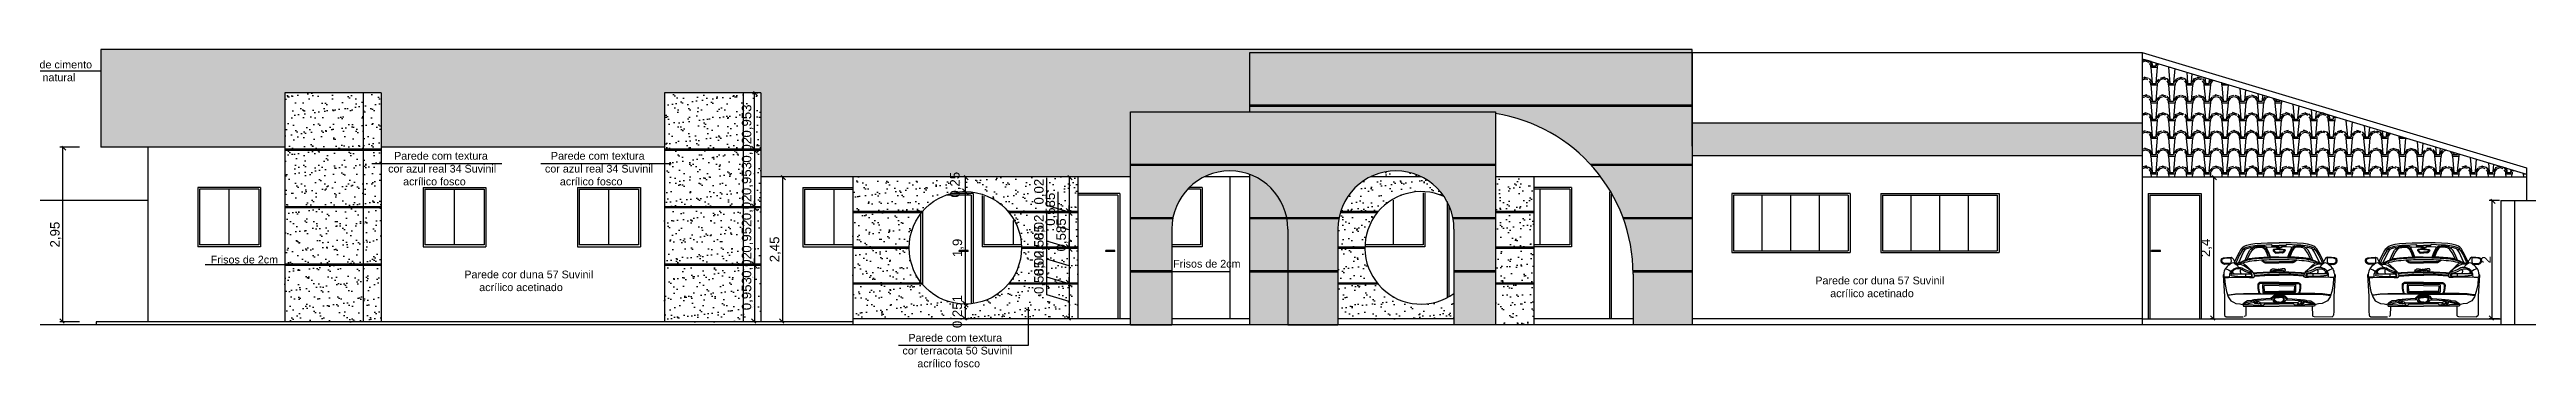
# Model space of a CAD drawing. Header units: millimetres. Extents: x 313 to 493, y 47 to 181.
# Drawn here: x 355.46 to 397.35, y 147.03 to 152.4 of the extents above; entities that cross this region are included whole.
import ezdxf

# ---------------------------------------------------------------- set-up
doc = ezdxf.new("R2010")
doc.units = ezdxf.units.MM
doc.header["$LTSCALE"] = 0.05
doc.header["$MEASUREMENT"] = 0
doc.header["$PDMODE"] = 3
doc.linetypes.add('ACAD_ISO03W100', pattern=[30, 12, -18])
for name, color, linetype in [('01', 1, 'Continuous'), ('02', 2, 'Continuous'), ('03', 3, 'Continuous'), ('05', 5, 'Continuous'), ('BAN', 13, 'Continuous'), ('CALCADA', 4, 'Continuous'), ('TRACEJADO', 7, 'ACAD_ISO03W100')]:
    doc.layers.add(name, color=color, linetype=linetype)
doc.styles.get("Standard").update_dxf_attribs({"font": 'arial.ttf'})
doc.dimstyles.new('ISO-25', dxfattribs={"dimscale": 0.04, "dimtxt": 4, "dimasz": 2.5, "dimexe": 1.25, "dimexo": 0.625, "dimtad": 1, "dimdec": 3, "dimtxsty": 'Standard', "dimblk": 'OBLIQUE', "dimcen": 2.5, "dimadec": 0, "dimazin": 0, "dimtfac": 1, "dimtdec": 3, "dimtmove": 0, "dimatfit": 3, "dimldrblk": 'OBLIQUE', "dimfxl": 1, "dimarcsym": 0})
pattern_1 = [(37.5, (-568.07987, -70.79612), (-0.008000156, 0.24470662), [0, -0.19304, 0, -0.2159, 0, -0.206375]), (7.5, (-568.07987, -70.79612), (0.22476164, 0.35841255), [0, -0.10414, 0, -0.17399, 0, -0.066675]), (327.5, (-568.23608, -70.79612), (0.395496185, 0.000718592), [0, -0.0635, 0, -0.2286, 0, -0.29845]), (317.5, (-568.23608, -70.79612), (0.38177823, 0.11146466), [0, -0.03175, 0, -0.14986, 0, -0.17145])]
pattern_2 = [(125.2176, (-567.803872, -70.766122), (2.10000034906, -2.99999974996), [0.0624261, -6.1801698]), (160.71, (-567.839872, -70.715122), (5.10000155527, -1.7999959482), [0.0635688, -6.2933172]), (199.29, (-567.899872, -70.694122), (-5.10000155527, -1.7999959482), [0.0635688, -6.2933172]), (234.7824, (-567.959872, -70.715122), (-2.10000034906, -2.99999974996), [0.0624261, -6.1801698]), (270, (-567.99587, -70.76612), (0.3, -0.3), [0.03, -0.27]), (90, (-567.80387, -70.79612), (-0.3, 0.3), [0.03, -0.27]), (0, (-567.80387, -70.77212), (0.3, 0.3), [0.024, -0.276]), (0, (-567.80387, -70.79612), (0.3, 0.3), [0.024, -0.276]), (125.5377, (-567.779872, -70.757122), (-0.900000472, 1.1999994744), [0.077421, -2.5032768]), (162.2553, (-567.824872, -70.694122), (-6.59999886937, 2.10000322881), [0.0787464, -7.7958963]), (197.7447, (-567.899872, -70.670122), (6.59999886937, 2.10000322881), [0.0787464, -7.7958963]), (234.4623, (-567.974872, -70.694122), (0.900000472, 1.1999994744), [0.077421, -2.5032768]), (270, (-568.01987, -70.75712), (0.3, -0.3), [0.015, -0.285]), (90, (-567.77987, -70.77212), (-0.3, 0.3), [0.015, -0.285]), (0, (-568.07987, -70.77212), (0.3, 0.3), [0.06, -0.24]), (0, (-568.07987, -70.79612), (0.3, 0.3), [0.084, -0.216]), (84.8056, (-568.019872, -70.760122), (-0.2999985674, -3.000000201), [0.2650887, -3.0485196]), (95.1944, (-567.779872, -70.760122), (-0.2999985674, 3.000000201), [0.2650887, -3.0485196])]

msp = doc.modelspace()

# ---------------------------------------------------------------- texts
at = {"layer": '03', "char_height": 0.13, "attachment_point": 1}
for s, insert in [('Telha de cimento\\P     cor natural', (354.7855, 152.2155)), ('  Parede com textura\\Pcor azul real 34 Suvinil\\P     acrílico fosco', (361.1862, 150.6735)), ('  Parede com textura\\Pcor azul real 34 Suvinil\\P     acrílico fosco', (363.8381, 150.6735)), ('Frisos de 2cm', (358.1845, 148.9203)), ('Frisos de 2cm', (374.4612, 148.851)), ('Parede cor duna 57 Suvinil\\P     acrílico acetinado', (362.4745, 148.67)), ('Parede cor duna 57 Suvinil\\P     acrílico acetinado', (385.3222, 148.5676)), ('  Parede com textura\\Pcor terracota 50 Suvinil\\P     acrílico fosco', (369.8838, 147.5997))]:
    msp.add_mtext(s, dxfattribs=dict(at, insert=insert))

# ---------------------------------------------------------------- blocks, each defined once
blk = doc.blocks.new('_Oblique')
at = {"layer": 'TRACEJADO', "color": 0, "lineweight": -2}
blk.add_line((-0.5, -0.5), (0.5, 0.5), dxfattribs=at)
blk = doc.blocks.new('*D325')
at = {"layer": 'BAN', "color": 0}
for p, q in [((355.966, 150.753), (355.636, 150.753)), ((355.686, 147.803), (355.686, 150.753)), ((355.966, 147.803), (355.636, 147.803))]:
    blk.add_line(p, q, dxfattribs=at)
at = {"layer": 'Defpoints', "color": 0}
for p in [(355.686, 150.753), (355.991, 150.753), (355.991, 147.803)]:
    blk.add_point(p, dxfattribs=at)
at = {"layer": 'BAN', "color": 0, "xscale": 0.1, "yscale": 0.1, "zscale": 0.1}
for p, rotation in [((355.686, 150.753), 90), ((355.686, 147.803), 270)]:
    blk.add_blockref('_Oblique', p, dxfattribs=dict(at, rotation=rotation))
at = {"layer": 'BAN', "color": 0, "insert": (355.565, 149.278), "char_height": 0.16, "attachment_point": 5, "rotation": 90}
blk.add_mtext('2,95', dxfattribs=at)
blk = doc.blocks.new('*D346')
at = {"layer": 'BAN', "color": 0}
for p, q in [((367.358, 148.756), (367.333, 148.756)), ((367.383, 148.756), (367.383, 147.803)), ((367.358, 147.803), (367.333, 147.803))]:
    blk.add_line(p, q, dxfattribs=at)
at = {"layer": 'Defpoints', "color": 0}
for p in [(367.383, 148.756), (367.383, 147.803), (367.383, 147.803)]:
    blk.add_point(p, dxfattribs=at)
at = {"layer": 'BAN', "color": 0, "xscale": 0.1, "yscale": 0.1, "zscale": 0.1}
for p, rotation in [((367.383, 148.756), 90), ((367.383, 147.803), 270)]:
    blk.add_blockref('_Oblique', p, dxfattribs=dict(at, rotation=rotation))
at = {"layer": 'BAN', "color": 0, "insert": (367.262, 148.28), "char_height": 0.16, "attachment_point": 5, "rotation": 90}
blk.add_mtext('0,953', dxfattribs=at)
blk = doc.blocks.new('*D347')
at = {"layer": 'BAN', "color": 0}
for p, q in [((367.358, 148.776), (367.333, 148.776)), ((367.358, 148.756), (367.333, 148.756)), ((367.383, 148.776), (367.383, 148.876)), ((367.383, 148.776), (367.383, 148.756)), ((367.383, 148.756), (367.383, 148.656))]:
    blk.add_line(p, q, dxfattribs=at)
at = {"layer": 'Defpoints', "color": 0}
for p in [(367.383, 148.776), (367.383, 148.756), (367.383, 148.756)]:
    blk.add_point(p, dxfattribs=at)
at = {"layer": 'BAN', "color": 0, "xscale": 0.1, "yscale": 0.1, "zscale": 0.1}
for p, rotation in [((367.383, 148.776), 270), ((367.383, 148.756), 90)]:
    blk.add_blockref('_Oblique', p, dxfattribs=dict(at, rotation=rotation))
at = {"layer": 'BAN', "color": 0, "insert": (367.262, 148.766), "char_height": 0.16, "attachment_point": 5, "rotation": 90}
blk.add_mtext('0,02', dxfattribs=at)
blk = doc.blocks.new('*D348')
at = {"layer": 'BAN', "color": 0}
for p, q in [((367.358, 149.728), (367.333, 149.728)), ((367.383, 149.728), (367.383, 148.776)), ((367.358, 148.776), (367.333, 148.776))]:
    blk.add_line(p, q, dxfattribs=at)
at = {"layer": 'Defpoints', "color": 0}
for p in [(367.383, 149.728), (367.383, 148.776), (367.383, 148.776)]:
    blk.add_point(p, dxfattribs=at)
at = {"layer": 'BAN', "color": 0, "xscale": 0.1, "yscale": 0.1, "zscale": 0.1}
for p, rotation in [((367.383, 149.728), 90), ((367.383, 148.776), 270)]:
    blk.add_blockref('_Oblique', p, dxfattribs=dict(at, rotation=rotation))
at = {"layer": 'BAN', "color": 0, "insert": (367.262, 149.252), "char_height": 0.16, "attachment_point": 5, "rotation": 90}
blk.add_mtext('0,952', dxfattribs=at)
blk = doc.blocks.new('*D349')
at = {"layer": 'BAN', "color": 0, "lineweight": -2}
for p, q in [((367.358, 149.728), (367.333, 149.728)), ((367.383, 149.748), (367.383, 149.848)), ((367.383, 149.748), (367.383, 149.728)), ((367.383, 149.728), (367.383, 149.628)), ((367.408, 149.748), (367.433, 149.748))]:
    blk.add_line(p, q, dxfattribs=at)
at = {"layer": 'Defpoints', "color": 0}
for p in [(367.383, 149.748), (367.383, 149.728), (367.383, 149.728)]:
    blk.add_point(p, dxfattribs=at)
at = {"layer": 'BAN', "color": 0, "lineweight": -2, "xscale": 0.1, "yscale": 0.1, "zscale": 0.1}
for p, rotation in [((367.383, 149.748), 270), ((367.383, 149.728), 90)]:
    blk.add_blockref('_Oblique', p, dxfattribs=dict(at, rotation=rotation))
at = {"layer": 'BAN', "color": 0, "insert": (367.262, 149.738), "char_height": 0.16, "attachment_point": 5, "rotation": 90}
blk.add_mtext('0,02', dxfattribs=at)
blk = doc.blocks.new('*D350')
at = {"layer": 'BAN', "color": 0}
for p, q in [((367.358, 151.673), (367.333, 151.673)), ((367.383, 150.721), (367.383, 151.673)), ((367.358, 150.721), (367.333, 150.721))]:
    blk.add_line(p, q, dxfattribs=at)
at = {"layer": 'Defpoints', "color": 0}
for p in [(367.383, 151.673), (367.383, 151.673), (367.383, 150.721)]:
    blk.add_point(p, dxfattribs=at)
at = {"layer": 'BAN', "color": 0, "xscale": 0.1, "yscale": 0.1, "zscale": 0.1}
for p, rotation in [((367.383, 151.673), 90), ((367.383, 150.721), 270)]:
    blk.add_blockref('_Oblique', p, dxfattribs=dict(at, rotation=rotation))
at = {"layer": 'BAN', "color": 0, "insert": (367.262, 151.197), "char_height": 0.16, "attachment_point": 5, "rotation": 90}
blk.add_mtext('0,953', dxfattribs=at)
blk = doc.blocks.new('*D351')
at = {"layer": 'BAN', "color": 0, "lineweight": -2}
for p, q in [((367.383, 150.721), (367.383, 150.821)), ((367.358, 150.701), (367.333, 150.701)), ((367.383, 150.701), (367.383, 150.721)), ((367.383, 150.701), (367.383, 150.601)), ((367.408, 150.721), (367.433, 150.721))]:
    blk.add_line(p, q, dxfattribs=at)
at = {"layer": 'Defpoints', "color": 0}
for p in [(367.383, 150.721), (367.383, 150.721), (367.383, 150.701)]:
    blk.add_point(p, dxfattribs=at)
at = {"layer": 'BAN', "color": 0, "lineweight": -2, "xscale": 0.1, "yscale": 0.1, "zscale": 0.1}
for p, rotation in [((367.383, 150.721), 270), ((367.383, 150.701), 90)]:
    blk.add_blockref('_Oblique', p, dxfattribs=dict(at, rotation=rotation))
at = {"layer": 'BAN', "color": 0, "insert": (367.262, 150.711), "char_height": 0.16, "attachment_point": 5, "rotation": 90}
blk.add_mtext('0,02', dxfattribs=at)
blk = doc.blocks.new('*D352')
at = {"layer": 'BAN', "color": 0}
for p, q in [((367.358, 150.701), (367.333, 150.701)), ((367.383, 150.701), (367.383, 149.748)), ((367.358, 149.748), (367.333, 149.748))]:
    blk.add_line(p, q, dxfattribs=at)
at = {"layer": 'Defpoints', "color": 0}
for p in [(367.383, 150.701), (367.383, 149.748), (367.383, 149.748)]:
    blk.add_point(p, dxfattribs=at)
at = {"layer": 'BAN', "color": 0, "xscale": 0.1, "yscale": 0.1, "zscale": 0.1}
for p, rotation in [((367.383, 150.701), 90), ((367.383, 149.748), 270)]:
    blk.add_blockref('_Oblique', p, dxfattribs=dict(at, rotation=rotation))
at = {"layer": 'BAN', "color": 0, "insert": (367.262, 150.225), "char_height": 0.16, "attachment_point": 5, "rotation": 90}
blk.add_mtext('0,953', dxfattribs=at)
blk = doc.blocks.new('*D326')
at = {"layer": 'BAN', "color": 0}
for p, q in [((372.327, 148.259), (372.327, 148.85)), ((372.678, 148.438), (372.653, 148.438)), ((372.703, 148.438), (372.703, 147.853)), ((372.703, 148.146), (372.327, 148.259)), ((372.678, 147.853), (372.653, 147.853))]:
    blk.add_line(p, q, dxfattribs=at)
at = {"layer": 'Defpoints', "color": 0}
for p in [(372.703, 148.438), (372.703, 147.853), (372.703, 147.853)]:
    blk.add_point(p, dxfattribs=at)
at = {"layer": 'BAN', "color": 0, "xscale": 0.1, "yscale": 0.1, "zscale": 0.1}
for p, rotation in [((372.703, 148.438), 90), ((372.703, 147.853), 270)]:
    blk.add_blockref('_Oblique', p, dxfattribs=dict(at, rotation=rotation))
at = {"layer": 'BAN', "color": 0, "insert": (372.206, 148.554), "char_height": 0.16, "attachment_point": 5, "rotation": 90}
blk.add_mtext('0,585', dxfattribs=at)
blk = doc.blocks.new('*D327')
at = {"layer": 'BAN', "color": 0}
for p, q in [((372.327, 148.561), (372.327, 149.025)), ((372.703, 148.448), (372.327, 148.561)), ((372.678, 148.458), (372.653, 148.458)), ((372.678, 148.438), (372.653, 148.438)), ((372.703, 148.458), (372.703, 148.558)), ((372.703, 148.458), (372.703, 148.438)), ((372.703, 148.458), (372.703, 148.438)), ((372.703, 148.438), (372.703, 148.338))]:
    blk.add_line(p, q, dxfattribs=at)
at = {"layer": 'Defpoints', "color": 0}
for p in [(372.703, 148.458), (372.703, 148.438), (372.703, 148.438)]:
    blk.add_point(p, dxfattribs=at)
at = {"layer": 'BAN', "color": 0, "xscale": 0.1, "yscale": 0.1, "zscale": 0.1}
for p, rotation in [((372.703, 148.458), 270), ((372.703, 148.438), 90)]:
    blk.add_blockref('_Oblique', p, dxfattribs=dict(at, rotation=rotation))
at = {"layer": 'BAN', "color": 0, "insert": (372.206, 148.793), "char_height": 0.16, "attachment_point": 5, "rotation": 90}
blk.add_mtext('0,02', dxfattribs=at)
blk = doc.blocks.new('*D328')
at = {"layer": 'BAN', "color": 0}
for p, q in [((372.327, 148.864), (372.327, 149.455)), ((372.703, 148.751), (372.327, 148.864)), ((372.678, 149.043), (372.653, 149.043)), ((372.703, 149.043), (372.703, 148.458)), ((372.678, 148.458), (372.653, 148.458))]:
    blk.add_line(p, q, dxfattribs=at)
at = {"layer": 'Defpoints', "color": 0}
for p in [(372.703, 149.043), (372.703, 148.458), (372.703, 148.458)]:
    blk.add_point(p, dxfattribs=at)
at = {"layer": 'BAN', "color": 0, "xscale": 0.1, "yscale": 0.1, "zscale": 0.1}
for p, rotation in [((372.703, 149.043), 90), ((372.703, 148.458), 270)]:
    blk.add_blockref('_Oblique', p, dxfattribs=dict(at, rotation=rotation))
at = {"layer": 'BAN', "color": 0, "insert": (372.206, 149.159), "char_height": 0.16, "attachment_point": 5, "rotation": 90}
blk.add_mtext('0,585', dxfattribs=at)
blk = doc.blocks.new('*D329')
at = {"layer": 'BAN', "color": 0}
for p, q in [((372.327, 149.166), (372.327, 149.63)), ((372.703, 149.053), (372.327, 149.166)), ((372.703, 149.063), (372.703, 149.163)), ((372.678, 149.063), (372.653, 149.063)), ((372.678, 149.043), (372.653, 149.043)), ((372.703, 149.063), (372.703, 149.043)), ((372.703, 149.063), (372.703, 149.043)), ((372.703, 149.043), (372.703, 148.943))]:
    blk.add_line(p, q, dxfattribs=at)
at = {"layer": 'Defpoints', "color": 0}
for p in [(372.703, 149.063), (372.703, 149.043), (372.703, 149.043)]:
    blk.add_point(p, dxfattribs=at)
at = {"layer": 'BAN', "color": 0, "xscale": 0.1, "yscale": 0.1, "zscale": 0.1}
for p, rotation in [((372.703, 149.063), 270), ((372.703, 149.043), 90)]:
    blk.add_blockref('_Oblique', p, dxfattribs=dict(at, rotation=rotation))
at = {"layer": 'BAN', "color": 0, "insert": (372.206, 149.398), "char_height": 0.16, "attachment_point": 5, "rotation": 90}
blk.add_mtext('0,02', dxfattribs=at)
blk = doc.blocks.new('*D330')
at = {"layer": 'BAN', "color": 0}
for p, q in [((372.519, 149.411), (372.519, 150.002)), ((372.827, 149.648), (372.653, 149.648)), ((372.703, 149.648), (372.703, 149.063)), ((372.703, 149.356), (372.519, 149.411)), ((372.678, 149.063), (372.653, 149.063))]:
    blk.add_line(p, q, dxfattribs=at)
at = {"layer": 'Defpoints', "color": 0}
for p in [(372.852, 149.648), (372.703, 149.063), (372.703, 149.063)]:
    blk.add_point(p, dxfattribs=at)
at = {"layer": 'BAN', "color": 0, "xscale": 0.1, "yscale": 0.1, "zscale": 0.1}
for p, rotation in [((372.703, 149.648), 90), ((372.703, 149.063), 270)]:
    blk.add_blockref('_Oblique', p, dxfattribs=dict(at, rotation=rotation))
at = {"layer": 'BAN', "color": 0, "insert": (372.398, 149.706), "char_height": 0.16, "attachment_point": 5, "rotation": 90}
blk.add_mtext('0,585', dxfattribs=at)
blk = doc.blocks.new('*D331')
at = {"layer": 'BAN', "color": 0}
for p, q in [((372.327, 149.771), (372.327, 150.235)), ((372.703, 149.658), (372.327, 149.771)), ((372.678, 149.668), (372.653, 149.668)), ((372.678, 149.648), (372.653, 149.648)), ((372.703, 149.668), (372.703, 149.768)), ((372.703, 149.668), (372.703, 149.648)), ((372.703, 149.668), (372.703, 149.648)), ((372.703, 149.648), (372.703, 149.548))]:
    blk.add_line(p, q, dxfattribs=at)
at = {"layer": 'Defpoints', "color": 0}
for p in [(372.703, 149.668), (372.703, 149.648), (372.703, 149.648)]:
    blk.add_point(p, dxfattribs=at)
at = {"layer": 'BAN', "color": 0, "xscale": 0.1, "yscale": 0.1, "zscale": 0.1}
for p, rotation in [((372.703, 149.668), 270), ((372.703, 149.648), 90)]:
    blk.add_blockref('_Oblique', p, dxfattribs=dict(at, rotation=rotation))
at = {"layer": 'BAN', "color": 0, "insert": (372.206, 150.003), "char_height": 0.16, "attachment_point": 5, "rotation": 90}
blk.add_mtext('0,02', dxfattribs=at)
blk = doc.blocks.new('*D332')
at = {"layer": 'BAN', "color": 0, "lineweight": -2}
for p, q in [((372.678, 150.253), (372.653, 150.253)), ((372.703, 150.253), (372.703, 149.668)), ((372.678, 149.668), (372.653, 149.668)), ((372.703, 149.668), (372.703, 148.977))]:
    blk.add_line(p, q, dxfattribs=at)
at = {"layer": 'Defpoints', "color": 0}
for p in [(372.703, 150.253), (372.703, 149.668), (372.703, 149.668)]:
    blk.add_point(p, dxfattribs=at)
at = {"layer": 'BAN', "color": 0, "lineweight": -2, "xscale": 0.1, "yscale": 0.1, "zscale": 0.1}
for p, rotation in [((372.703, 150.253), 90), ((372.703, 149.668), 270)]:
    blk.add_blockref('_Oblique', p, dxfattribs=dict(at, rotation=rotation))
at = {"layer": 'BAN', "color": 0, "insert": (372.582, 149.273), "char_height": 0.16, "attachment_point": 5, "rotation": 90}
blk.add_mtext('0,585', dxfattribs=at)
blk = doc.blocks.new('*D333')
at = {"layer": 'BAN', "color": 0}
for p, q in [((370.923, 150.253), (370.898, 150.253)), ((370.923, 150.003), (370.898, 150.003)), ((370.948, 150.003), (370.948, 150.253))]:
    blk.add_line(p, q, dxfattribs=at)
at = {"layer": 'Defpoints', "color": 0}
for p in [(370.948, 150.253), (370.948, 150.253), (370.948, 150.003)]:
    blk.add_point(p, dxfattribs=at)
at = {"layer": 'BAN', "color": 0, "xscale": 0.1, "yscale": 0.1, "zscale": 0.1}
for p, rotation in [((370.948, 150.253), 90), ((370.948, 150.003), 270)]:
    blk.add_blockref('_Oblique', p, dxfattribs=dict(at, rotation=rotation))
at = {"layer": 'BAN', "color": 0, "insert": (370.785, 150.12), "char_height": 0.16, "attachment_point": 5, "rotation": 90}
blk.add_mtext('0,25', dxfattribs=at)
blk = doc.blocks.new('*D334')
at = {"layer": 'BAN', "color": 0, "lineweight": -2}
for p, q in [((370.923, 150.003), (370.898, 150.003)), ((370.948, 148.103), (370.948, 150.003)), ((370.971, 148.103), (370.998, 148.103))]:
    blk.add_line(p, q, dxfattribs=at)
at = {"layer": 'Defpoints', "color": 0}
for p in [(370.948, 150.003), (370.948, 150.003), (370.946, 148.103)]:
    blk.add_point(p, dxfattribs=at)
at = {"layer": 'BAN', "color": 0, "lineweight": -2, "xscale": 0.1, "yscale": 0.1, "zscale": 0.1}
for p, rotation in [((370.948, 150.003), 90), ((370.948, 148.103), 270)]:
    blk.add_blockref('_Oblique', p, dxfattribs=dict(at, rotation=rotation))
at = {"layer": 'BAN', "color": 0, "insert": (370.827, 149.053), "char_height": 0.16, "attachment_point": 5, "rotation": 90}
blk.add_mtext('1,9', dxfattribs=at)
blk = doc.blocks.new('*D335')
at = {"layer": 'BAN', "color": 0}
for p, q in [((370.929, 148.103), (370.996, 148.103)), ((370.946, 148.103), (370.946, 147.853)), ((370.938, 147.853), (370.996, 147.853))]:
    blk.add_line(p, q, dxfattribs=at)
at = {"layer": 'Defpoints', "color": 0}
for p in [(370.904, 148.103), (370.913, 147.853), (370.946, 147.853)]:
    blk.add_point(p, dxfattribs=at)
at = {"layer": 'BAN', "color": 0, "xscale": 0.1, "yscale": 0.1, "zscale": 0.1}
for p, rotation in [((370.946, 148.103), 90), ((370.946, 147.853), 270)]:
    blk.add_blockref('_Oblique', p, dxfattribs=dict(at, rotation=rotation))
at = {"layer": 'BAN', "color": 0, "insert": (370.825, 147.978), "char_height": 0.16, "attachment_point": 5, "rotation": 90}
blk.add_mtext('0,251', dxfattribs=at)
blk = doc.blocks.new('*D336')
at = {"layer": 'BAN', "color": 0}
for p, q in [((367.831, 150.253), (367.806, 150.253)), ((367.856, 150.253), (367.856, 147.803)), ((367.831, 147.803), (367.806, 147.803))]:
    blk.add_line(p, q, dxfattribs=at)
at = {"layer": 'Defpoints', "color": 0}
for p in [(367.856, 150.253), (367.856, 147.803), (367.856, 147.803)]:
    blk.add_point(p, dxfattribs=at)
at = {"layer": 'BAN', "color": 0, "xscale": 0.1, "yscale": 0.1, "zscale": 0.1}
for p, rotation in [((367.856, 150.253), 90), ((367.856, 147.803), 270)]:
    blk.add_blockref('_Oblique', p, dxfattribs=dict(at, rotation=rotation))
at = {"layer": 'BAN', "color": 0, "insert": (367.735, 149.028), "char_height": 0.16, "attachment_point": 5, "rotation": 90}
blk.add_mtext('2,45', dxfattribs=at)
blk = doc.blocks.new('*D337')
at = {"layer": 'BAN', "color": 0, "lineweight": -2}
for p, q in [((396.891, 149.853), (396.719, 149.853)), ((396.769, 147.853), (396.769, 149.853)), ((396.891, 147.853), (396.719, 147.853))]:
    blk.add_line(p, q, dxfattribs=at)
at = {"layer": 'Defpoints', "color": 0}
for p in [(396.769, 149.853), (396.916, 149.853), (396.916, 147.853)]:
    blk.add_point(p, dxfattribs=at)
at = {"layer": 'BAN', "color": 0, "lineweight": -2, "xscale": 0.1, "yscale": 0.1, "zscale": 0.1}
for p, rotation in [((396.769, 149.853), 90), ((396.769, 147.853), 270)]:
    blk.add_blockref('_Oblique', p, dxfattribs=dict(at, rotation=rotation))
at = {"layer": 'BAN', "color": 0, "insert": (396.664, 148.853), "char_height": 0.16, "attachment_point": 5, "rotation": 90}
blk.add_mtext('2', dxfattribs=at)
blk = doc.blocks.new('*D338')
at = {"layer": 'BAN', "color": 0}
for p, q in [((392.031, 150.253), (392.006, 150.253)), ((392.056, 150.253), (392.056, 147.853)), ((392.031, 147.853), (392.006, 147.853))]:
    blk.add_line(p, q, dxfattribs=at)
at = {"layer": 'Defpoints', "color": 0}
for p in [(392.056, 150.253), (392.056, 147.853), (392.056, 147.853)]:
    blk.add_point(p, dxfattribs=at)
at = {"layer": 'BAN', "color": 0, "xscale": 0.1, "yscale": 0.1, "zscale": 0.1}
for p, rotation in [((392.056, 150.253), 90), ((392.056, 147.853), 270)]:
    blk.add_blockref('_Oblique', p, dxfattribs=dict(at, rotation=rotation))
at = {"layer": 'BAN', "color": 0, "insert": (391.934, 149.053), "char_height": 0.16, "attachment_point": 5, "rotation": 90}
blk.add_mtext('2,4', dxfattribs=at)

# ---------------------------------------------------------------- dimensions: what is measured, and where the dimension line sits
at = {"layer": 'BAN'}
for base, p1, p2, picture, middle in [((367.3829387489, 151.6733147985), (367.3829387489, 150.7208147985), (367.3829387489, 151.6733147985), '*D350', (367.2617859522, 151.1970647985)), ((355.6858, 150.7533), (355.9909, 147.8033), (355.9909, 150.7533), '*D325', (355.5646, 149.2783)), ((367.3829387489, 149.7483147985), (367.3829387489, 150.7008147985), (367.3829387489, 149.7483147985), '*D352', (367.2617859522, 150.2245647985)), ((367.8557, 147.8033), (367.8557, 150.2533), (367.8557, 147.8033), '*D336', (367.7346, 149.0283)), ((372.7028, 149.6483), (372.7028, 149.6683), (372.7028, 149.6483), '*D331', (372.2057, 149.7961)), ((372.7028, 149.0633), (372.8518, 149.6483), (372.7028, 149.0633), '*D330', (372.398, 149.4359)), ((392.0555, 147.8533), (392.0555, 150.2533), (392.0555, 147.8533), '*D338', (391.9344, 149.0533)), ((367.3829387489, 148.7758147985), (367.3829387489, 149.7283147985), (367.3829387489, 148.7758147985), '*D348', (367.2617859522, 149.2520647985)), ((372.7028, 149.0433), (372.7028, 149.0633), (372.7028, 149.0433), '*D329', (372.2057, 149.1911)), ((372.7028, 148.4583), (372.7028, 149.0433), (372.7028, 148.4583), '*D328', (372.2057, 148.8886)), ((367.3829387489, 147.8033147985), (367.3829387489, 148.7558147985), (367.3829387489, 147.8033147985), '*D346', (367.2617859522, 148.2795647985)), ((372.7028, 148.4383), (372.7028, 148.4583), (372.7028, 148.4383), '*D327', (372.2057, 148.5861)), ((372.7028, 147.8533), (372.7028, 148.4383), (372.7028, 147.8533), '*D326', (372.2057, 148.2836))]:
    dim = msp.add_linear_dim(base=base, p1=p1, p2=p2, angle=90, dimstyle='ISO-25', override={"dimtmove": 1}, dxfattribs=at)
    dim.commit()
    dim.dimension.update_dxf_attribs({"geometry": picture, "text_midpoint": middle})
for base, p1, p2, picture, middle in [((367.3829, 150.7208), (367.3829, 150.7008), (367.3829, 150.7208), '*D351', (367.3829, 150.7108)), ((367.3829, 149.7283), (367.3829, 149.7483), (367.3829, 149.7283), '*D349', (367.3829, 149.7383))]:
    dim = msp.add_linear_dim(base=base, p1=p1, p2=p2, angle=90, dimstyle='ISO-25', dxfattribs=at)
    dim.commit()
    dim.dimension.update_dxf_attribs({"geometry": picture, "text_midpoint": middle, "dimtype": 160})
for base, p1, p2, picture, middle in [((370.9478, 150.2533), (370.9478, 150.0033), (370.9478, 150.2533), '*D333', (370.9058, 150.1197)), ((367.3829, 148.7558), (367.3829, 148.7758), (367.3829, 148.7558), '*D347', (367.3829, 148.7658)), ((370.9464, 147.8527), (370.904, 148.1033), (370.9127, 147.8527), '*D335', (370.9464, 147.978))]:
    dim = msp.add_linear_dim(base=base, p1=p1, p2=p2, angle=90, dimstyle='ISO-25', override={"dimtmove": 1}, dxfattribs=at)
    dim.commit()
    dim.dimension.update_dxf_attribs({"geometry": picture, "text_midpoint": middle, "dimtype": 160})
for base, p1, p2, picture, middle in [((370.9478, 150.0033), (370.9464, 148.1033), (370.9478, 150.0033), '*D334', (370.8266, 149.0533)), ((372.7028, 149.6683), (372.7028, 150.2533), (372.7028, 149.6683), '*D332', (372.5816, 149.2728)), ((396.7694, 149.8533), (396.9158, 147.8533), (396.9158, 149.8533), '*D337', (396.6641, 148.8533))]:
    dim = msp.add_linear_dim(base=base, p1=p1, p2=p2, angle=90, dimstyle='ISO-25', dxfattribs=at)
    dim.commit()
    dim.dimension.update_dxf_attribs({"geometry": picture, "text_midpoint": middle})

# ---------------------------------------------------------------- hatches: boundary and pattern name
at = {"layer": '01'}
h = msp.add_hatch(dxfattribs=at)
h.set_pattern_fill('TELHA2', color=256, scale=0.3, style=0)
h.set_pattern_definition(pattern_2)
h.paths.add_polyline_path([(375.7561, 152.3533), (383.2401, 152.3533), (383.2401, 152.4033), (356.3247, 152.4033), (356.3247, 150.7533), (359.4366, 150.7533), (359.4366, 151.6733), (361.067, 151.6733), (361.067, 150.7533), (365.8593, 150.7533), (365.8593, 151.6733), (367.4897, 151.6733), (367.4897, 150.2533), (373.7391, 150.2533), (373.7391, 151.3533), (375.7561, 151.3533)])
h.paths.add_polyline_path([(370.7128, 149.9334), (370.7128, 150.3061), (370.917, 150.3061), (370.917, 149.9334)], flags=9)
h = msp.add_hatch(dxfattribs=at)
h.set_pattern_fill('AR-SAND', color=256, scale=0.005, style=0)
h.set_pattern_definition(pattern_1)
h.paths.add_polyline_path([(360.7654, 151.6733), (359.4366, 151.6733), (359.4366, 150.7208), (360.7654, 150.7208)])
h.paths.add_polyline_path([(361.067, 151.6733), (360.7654, 151.6733), (360.7654, 150.7208), (361.067, 150.7208)])
h.paths.add_polyline_path([(360.7654, 150.7008), (359.4366, 150.7008), (359.4366, 149.7483), (360.7654, 149.7483)])
h.paths.add_polyline_path([(361.067, 150.7008), (360.7654, 150.7008), (360.7654, 149.7483), (361.067, 149.7483)])
h.paths.add_polyline_path([(360.7654, 149.7283), (359.4366, 149.7283), (359.4366, 148.7758), (360.7654, 148.7758)])
h.paths.add_polyline_path([(361.067, 149.7283), (360.7654, 149.7283), (360.7654, 148.7758), (361.067, 148.7758)])
h.paths.add_polyline_path([(360.7654, 148.7558), (359.4366, 148.7558), (359.4366, 147.8033), (360.7654, 147.8033)])
h.paths.add_polyline_path([(361.067, 148.7558), (360.7654, 148.7558), (360.7654, 147.8033), (361.067, 147.8033)])
h = msp.add_hatch(dxfattribs=at)
h.set_pattern_fill('AR-SAND', color=256, scale=0.005, style=0)
h.set_pattern_definition(pattern_1)
h.paths.add_polyline_path([(367.1882, 151.6733), (365.8593, 151.6733), (365.8593, 150.7208), (367.1882, 150.7208)])
h.paths.add_polyline_path([(367.4897, 151.6733), (367.1882, 151.6733), (367.1882, 150.7208), (367.4897, 150.7208)])
h.paths.add_polyline_path([(367.1882, 150.7008), (365.8593, 150.7008), (365.8593, 149.7483), (367.1882, 149.7483)])
h.paths.add_polyline_path([(367.4897, 150.7008), (367.1882, 150.7008), (367.1882, 149.7483), (367.4897, 149.7483)])
h.paths.add_polyline_path([(367.1882, 149.7283), (365.8593, 149.7283), (365.8593, 148.7758), (367.1882, 148.7758)])
h.paths.add_polyline_path([(367.4897, 149.7283), (367.1882, 149.7283), (367.1882, 148.7758), (367.4897, 148.7758)])
h.paths.add_polyline_path([(367.1882, 148.7558), (365.8593, 148.7558), (365.8593, 147.8033), (367.1882, 147.8033)])
h.paths.add_polyline_path([(367.4897, 148.7558), (367.1882, 148.7558), (367.1882, 147.8033), (367.4897, 147.8033)])
h.paths.add_polyline_path([(367.19, 150.5256), (367.19, 150.8961), (367.3942, 150.8961), (367.3942, 150.5256)], flags=9)
h.paths.add_polyline_path([(367.19, 151.0108), (367.19, 151.3834), (367.3942, 151.3834), (367.3942, 151.0108)], flags=24)
h.paths.add_polyline_path([(367.19, 150.0383), (367.19, 150.4109), (367.3942, 150.4109), (367.3942, 150.0383)], flags=24)
h.paths.add_polyline_path([(367.19, 149.5531), (367.19, 149.9236), (367.3942, 149.9236), (367.3942, 149.5531)], flags=9)
h.paths.add_polyline_path([(367.19, 149.0658), (367.19, 149.4384), (367.3942, 149.4384), (367.3942, 149.0658)], flags=24)
h.paths.add_polyline_path([(367.19, 148.5806), (367.19, 148.9511), (367.3942, 148.9511), (367.3942, 148.5806)], flags=9)
h.paths.add_polyline_path([(367.19, 148.0933), (367.19, 148.4659), (367.3942, 148.4659), (367.3942, 148.0933)], flags=24)
h = msp.add_hatch(dxfattribs=at)
h.set_pattern_fill('AR-SAND', color=256, scale=0.005, style=0)
h.set_pattern_definition(pattern_1)
h.paths.add_polyline_path([(378.6612, 150.2533), (377.798, 150.2533, 0.2049446), (377.2939, 149.6683), (377.9303, 149.6683, -0.333919), (379.0439, 149.9198, 0.1315284)])
h.paths.add_polyline_path([(377.798, 150.2533), (378.6612, 150.2533, 0.2316827)])
h.paths.add_polyline_path([(380.5591, 150.2533), (379.9111, 150.2533), (379.9111, 149.6683), (380.5591, 149.6683)])
h.paths.add_polyline_path([(380.5591, 149.6483), (379.9111, 149.6483), (379.9111, 149.0633), (380.5591, 149.0633)])
h.paths.add_polyline_path([(380.5591, 149.0433), (379.9111, 149.0433), (379.9111, 148.4583), (380.5591, 148.4583)])
h.paths.add_polyline_path([(380.5591, 148.4383), (379.9111, 148.4383), (379.9111, 147.7533), (380.5591, 147.7533)])
h.paths.add_polyline_path([(377.9303, 148.4383), (377.2481, 148.4383), (377.2481, 147.8533), (379.2111, 147.8533), (379.2111, 148.2835, -0.3915472)])
h.paths.add_polyline_path([(377.7044, 149.0433), (377.2481, 149.0433), (377.2481, 148.4583), (377.9138, 148.4583, -0.1681308)])
h.paths.add_polyline_path([(377.9138, 149.6483), (377.2878, 149.6483, 0.0715159), (377.2481, 149.3718), (377.2481, 149.0633), (377.7044, 149.0633, -0.1681308)])
at = {"layer": '02'}
h = msp.add_hatch(dxfattribs=at)
h.set_pattern_fill('AR-SAND', color=256, scale=0.005, style=0)
h.set_pattern_definition(pattern_1)
h.paths.add_polyline_path([(370.223, 149.6683, -0.4626635), (371.6712, 149.6683), (372.8518, 149.6683), (372.8518, 150.2533), (369.0424, 150.2533), (369.0424, 149.6683)])
h.paths.add_polyline_path([(369.0424, 149.6483), (369.0424, 149.0633), (369.9972, 149.0633, -0.1681308), (370.2065, 149.6483)])
h.paths.add_polyline_path([(370.2065, 148.4583, -0.1681308), (369.9972, 149.0433), (369.0424, 149.0433), (369.0424, 148.4583)])
h.paths.add_polyline_path([(372.8518, 147.8533), (372.8518, 148.4383), (371.6712, 148.4383, -0.4626635), (370.223, 148.4383), (369.0424, 148.4383), (369.0424, 147.8533)])
h.paths.add_polyline_path([(372.8518, 148.4583), (372.8518, 149.0433), (371.8971, 149.0433, -0.1681308), (371.6877, 148.4583)])
h.paths.add_polyline_path([(371.8971, 149.0633), (372.8518, 149.0633), (372.8518, 149.6483), (371.6877, 149.6483, -0.1681308)])
h.paths.add_polyline_path([(370.7128, 149.9334), (370.7128, 150.3061), (370.917, 150.3061), (370.917, 149.9334)], flags=9)
h.paths.add_polyline_path([(372.5098, 149.7748), (372.5098, 150.1468), (372.714, 150.1468), (372.714, 149.7748)], flags=24)
h.paths.add_polyline_path([(372.2278, 149.7317), (372.2278, 150.1021), (372.4321, 150.1021), (372.4321, 149.7317)], flags=24)
h.paths.add_polyline_path([(370.7534, 147.7917), (370.7534, 148.1643), (370.9577, 148.1643), (370.9577, 147.7917)], flags=9)
h.paths.add_polyline_path([(372.5098, 147.9598), (372.5098, 148.3318), (372.714, 148.3318), (372.714, 147.9598)], flags=24)
h.paths.add_polyline_path([(372.5098, 148.5648), (372.5098, 148.9368), (372.714, 148.9368), (372.714, 148.5648)], flags=24)
h.paths.add_polyline_path([(372.2278, 148.5217), (372.2278, 148.8921), (372.4321, 148.8921), (372.4321, 148.5217)], flags=24)
h.paths.add_polyline_path([(372.5098, 149.1698), (372.5098, 149.5418), (372.714, 149.5418), (372.714, 149.1698)], flags=24)
h.paths.add_polyline_path([(372.2278, 149.1267), (372.2278, 149.4971), (372.4321, 149.4971), (372.4321, 149.1267)], flags=24)
at = {"layer": '03'}
h = msp.add_hatch(dxfattribs=at)
h.set_pattern_fill('AR-SAND', color=256, scale=0.005, style=0)
h.set_pattern_definition(pattern_1)
h.paths.add_polyline_path([(383.2401, 152.3533), (375.7561, 152.3533), (375.7561, 151.4633), (383.2401, 151.4633)])
h.paths.add_polyline_path([(379.9111, 151.3533), (373.7391, 151.3533), (373.7391, 150.4633), (379.9111, 150.4633)])
h.paths.add_polyline_path([(383.2401, 151.4433), (375.7561, 151.4433), (375.7561, 151.3533), (379.9111, 151.3533), (379.9111, 151.322, -0.1711595), (381.5201, 150.4633), (383.2401, 150.4633)])
h.paths.add_polyline_path([(383.2401, 150.4433), (381.5383, 150.4433, -0.0945582), (382.0695, 149.5633), (383.2401, 149.5633)])
h.paths.add_polyline_path([(383.2401, 149.5433), (382.0768, 149.5433, -0.0821447), (382.2396, 148.6633), (383.2401, 148.6633)])
h.paths.add_polyline_path([(383.2401, 148.6433), (382.2399, 148.6433, -0.0029177), (382.2401, 148.6113), (382.2401, 147.7533), (383.2401, 147.7533)])
h.paths.add_polyline_path([(379.9111, 148.6433), (379.2111, 148.6433), (379.2111, 147.7533), (379.9111, 147.7533)])
h.paths.add_polyline_path([(379.9111, 149.5433), (379.196, 149.5433, -0.0439368), (379.2111, 149.3718), (379.2111, 148.6633), (379.9111, 148.6633)])
h.paths.add_polyline_path([(379.9111, 150.4433), (373.7391, 150.4433), (373.7391, 149.5633), (374.458, 149.5633, -0.8206624), (376.3832, 149.5633), (377.267, 149.5633, -0.8206624), (379.1922, 149.5633), (379.9111, 149.5633)])
h.paths.add_polyline_path([(377.2481, 149.3718, -0.0439368), (377.2632, 149.5433), (376.387, 149.5433, -0.0439368), (376.4021, 149.3718), (376.4021, 148.6633), (377.2481, 148.6633)])
h.paths.add_polyline_path([(377.2481, 148.6433), (376.4021, 148.6433), (376.4021, 147.7533), (377.2481, 147.7533)])
h.paths.add_polyline_path([(376.4021, 148.6433), (375.7561, 148.6433), (375.7561, 147.7533), (376.4021, 147.7533)])
h.paths.add_polyline_path([(376.4021, 149.3718, 0.0439368), (376.387, 149.5433), (375.7561, 149.5433), (375.7561, 148.6633), (376.4021, 148.6633)])
h.paths.add_polyline_path([(375.7561, 150.2942), (375.7561, 149.5633), (376.3832, 149.5633, 0.2621625)], flags=16)
h.paths.add_polyline_path([(374.4391, 149.3718, -0.0439368), (374.4542, 149.5433), (373.7391, 149.5433), (373.7391, 148.6633), (374.4391, 148.6633)])
h.paths.add_polyline_path([(374.4391, 148.6433), (373.7391, 148.6433), (373.7391, 147.7533), (374.4391, 147.7533)])
h = msp.add_hatch(dxfattribs=at)
h.set_pattern_fill('TELHA2', color=256, scale=0.3, style=0)
h.set_pattern_definition(pattern_2)
h.paths.add_polyline_path([(390.8488, 152.2489), (390.8488, 151.1633), (390.8488, 150.2533), (397.3488, 150.2533), (397.3488, 150.2989)])
h = msp.add_hatch(dxfattribs=at)
h.set_pattern_fill('TELHA2', color=256, scale=0.3, style=0)
h.set_pattern_definition([(125.2176, (-567.803872, -70.766122), (2.10000034906, -2.99999974996), [0.0624261, -6.1801698]), (160.71, (-567.839872, -70.715122), (5.10000155527, -1.7999959482), [0.0635688, -6.2933172]), (199.29, (-567.899872, -70.694122), (-5.10000155527, -1.7999959482), [0.0635688, -6.2933172]), (234.7824, (-567.959872, -70.715122), (-2.10000034906, -2.99999974996), [0.0624261, -6.1801698]), (270, (-567.99587, -70.76612), (0.3, -0.3), [0.03, -0.27]), (90, (-567.80387, -70.79612), (-0.3, 0.3), [0.03, -0.27]), (0, (-567.80387, -70.77212), (0.3, 0.3), [0.024, -0.276]), (0, (-567.80387, -70.79612), (0.3, 0.3), [0.024, -0.276]), (125.5377, (-567.779872, -70.757122), (-0.900000472, 1.1999994744), [0.077421, -2.5032768]), (162.2553, (-567.824872, -70.694122), (-6.59999886937, 2.10000322881), [0.0787464, -7.7958963]), (197.7447, (-567.899872, -70.670122), (6.59999886937, 2.10000322881), [0.0787464, -7.7958963]), (234.4623, (-567.974872, -70.694122), (0.900000472, 1.1999994744), [0.077421, -2.5032768]), (270, (-568.01987, -70.75712), (0.3, -0.3), [0.015, -0.285]), (90, (-567.77987, -70.77212), (-0.3, 0.3), [0.015, -0.285]), (0, (-568.07987, -70.77212), (0.3, 0.3), [0.06, -0.24]), (0, (-568.07987, -70.79612), (0.3, 0.3), [0.084, -0.216]), (84.8056, (-568.019872, -70.760122), (-0.2999985674, -3.000000201), [0.2650887, -3.0485196]), (95.1944, (-567.779872, -70.760122), (-0.2999985674, 3.000000201), [0.2650887, -3.0485196])])
h.paths.add_polyline_path([(390.8488, 150.6133), (390.8488, 151.1633), (383.2401, 151.1633), (383.2401, 150.7733), (383.2401, 150.6133)])

# ---------------------------------------------------------------- linework, layer by layer
at = {"layer": '01'}
for p, q in [((383.2401, 152.4033), (356.3247, 152.4033)), ((356.3247, 152.4033), (356.3247, 150.7533)), ((383.2401, 150.7733), (383.2401, 152.4033)), ((361.067, 151.6733), (359.4366, 151.6733)), ((359.4366, 151.6733), (359.4366, 147.8033)), ((360.7654, 151.6733), (360.7654, 147.8033)), ((361.067, 151.6733), (361.067, 147.8033)), ((367.4897, 151.6733), (365.8593, 151.6733)), ((365.8593, 151.6733), (365.8593, 147.8033)), ((367.1882, 151.6733), (367.1882, 147.8033)), ((367.4897, 151.6733), (367.4897, 147.8033)), ((359.4366, 150.7533), (356.3247, 150.7533)), ((357.1247, 150.7533), (357.1247, 147.8033)), ((361.067, 150.7208), (359.4366, 150.7208)), ((361.067, 150.7008), (359.4366, 150.7008)), ((365.8593, 150.7533), (361.067, 150.7533)), ((367.4897, 150.7208), (365.8593, 150.7208)), ((367.4897, 150.7008), (365.8593, 150.7008)), ((359.0294, 150.0733), (357.9663, 150.0733)), ((357.9663, 150.0733), (357.9663, 149.0733)), ((358.9994, 150.0433), (357.9963, 150.0433)), ((357.9963, 150.0433), (357.9963, 149.1033)), ((358.4979, 149.1033), (358.4979, 150.0433)), ((358.9994, 150.0433), (358.9994, 149.1033)), ((359.0294, 150.0733), (359.0294, 149.0733)), ((361.7757, 150.0733), (362.8388, 150.0733)), ((361.7757, 150.0733), (361.7757, 149.0733)), ((361.8057, 150.0433), (362.8088, 150.0433)), ((361.8057, 150.0433), (361.8057, 149.1033)), ((362.3072, 149.1033), (362.3072, 150.0433)), ((362.8088, 150.0433), (362.8088, 149.1033)), ((362.8388, 150.0733), (362.8388, 149.0733)), ((364.3891, 150.0733), (364.3891, 149.0733)), ((364.3891, 150.0733), (365.4521, 150.0733)), ((364.4191, 150.0433), (364.4191, 149.1033)), ((364.4191, 150.0433), (365.4221, 150.0433)), ((364.9206, 149.1033), (364.9206, 150.0433)), ((365.4221, 150.0433), (365.4221, 149.1033)), ((365.4521, 150.0733), (365.4521, 149.0733)), ((373.7391, 150.2533), (367.4897, 150.2533)), ((368.1984, 150.0733), (369.0424, 150.0733)), ((368.1984, 150.0733), (368.1984, 149.0733)), ((368.2284, 150.0433), (369.0424, 150.0433)), ((368.2284, 150.0433), (368.2284, 149.1033)), ((368.73, 149.1033), (368.73, 150.0433)), ((371.0776, 149.9733), (370.7103, 149.9733)), ((371.0776, 149.9733), (371.0776, 148.1123)), ((373.5581, 149.9733), (372.8518, 149.9733)), ((373.5581, 149.9733), (373.5581, 147.8533)), ((374.9234, 150.0433), (374.7047, 150.0433)), ((374.9534, 150.0733), (374.7341, 150.0733)), ((374.9234, 150.0433), (374.9234, 149.1033)), ((374.9534, 150.0733), (374.9534, 149.0733)), ((375.7561, 150.2533), (374.989, 150.2533)), ((375.4185, 150.2533), (375.4185, 147.8533)), ((378.6612, 150.2533), (377.798, 150.2533)), ((378.6884, 149.9827), (378.6884, 149.1033)), ((378.7184, 149.9812), (378.7184, 149.0733)), ((381.6941, 150.2533), (379.9111, 150.2533)), ((380.5591, 150.2533), (380.5591, 147.7533)), ((381.1989, 150.0733), (380.5591, 150.0733)), ((381.1689, 150.0433), (380.5591, 150.0433)), ((380.6674, 149.1033), (380.6674, 150.0433)), ((381.1689, 150.0433), (381.1689, 149.1033)), ((381.1989, 150.0733), (381.1989, 149.0733)), ((381.8663, 149.9933), (381.8412, 149.9933)), ((381.8412, 149.9933), (381.8412, 147.8533)), ((381.8712, 149.9633), (381.8712, 147.8533)), ((381.8836, 149.9633), (381.8712, 149.9633)), ((361.067, 149.7483), (359.4366, 149.7483)), ((361.067, 149.7283), (359.4366, 149.7283)), ((367.4897, 149.7483), (365.8593, 149.7483)), ((367.4897, 149.7283), (365.8593, 149.7283)), ((370.223, 149.6683), (369.0424, 149.6683)), ((370.2065, 149.6483), (369.0424, 149.6483)), ((370.1917, 149.6294), (370.1917, 148.4773)), ((370.2217, 149.6667), (370.2217, 148.4399)), ((371.0476, 149.9433), (370.6148, 149.9433)), ((371.0476, 149.9433), (371.0476, 148.1086)), ((371.2326, 149.9394), (371.2326, 149.0733)), ((371.2626, 149.9294), (371.2626, 149.1033)), ((372.8518, 149.6683), (371.6712, 149.6683)), ((372.8518, 149.6483), (371.6877, 149.6483)), ((373.5281, 149.9433), (372.8518, 149.9433)), ((373.5281, 149.9433), (373.5281, 147.8533)), ((377.9138, 149.6483), (377.2878, 149.6483)), ((377.9303, 149.6683), (377.2939, 149.6683)), ((378.1869, 149.1033), (378.1869, 149.8603)), ((379.0949, 149.835), (379.0949, 148.2116)), ((379.1249, 149.774), (379.1249, 148.228)), ((380.5591, 149.6683), (379.9111, 149.6683)), ((380.5591, 149.6483), (379.9111, 149.6483)), ((371.7641, 149.1033), (371.7641, 149.518)), ((392.6861, 149.1155), (392.7555, 149.1276)), ((392.7555, 149.1276), (392.8623, 149.1331)), ((392.8623, 149.1331), (392.9713, 149.1375)), ((392.9713, 149.1375), (393.1662, 149.1408)), ((393.36, 149.1375), (393.1651, 149.1408)), ((393.469, 149.1331), (393.36, 149.1375)), ((393.5758, 149.1276), (393.469, 149.1331)), ((393.6452, 149.1155), (393.5758, 149.1276)), ((395.1299, 149.1155), (395.1993, 149.1276)), ((395.1993, 149.1276), (395.3061, 149.1331)), ((395.3061, 149.1331), (395.4151, 149.1375)), ((395.4151, 149.1375), (395.6101, 149.1408)), ((395.8038, 149.1375), (395.6089, 149.1408)), ((395.9128, 149.1331), (395.8038, 149.1375)), ((396.0196, 149.1276), (395.9128, 149.1331)), ((396.089, 149.1155), (396.0196, 149.1276)), ((359.0294, 149.0733), (357.9663, 149.0733)), ((358.9994, 149.1033), (357.9963, 149.1033)), ((361.067, 148.7758), (359.4366, 148.7758)), ((361.067, 148.7558), (359.4366, 148.7558)), ((361.7757, 149.0733), (362.8388, 149.0733)), ((362.8088, 149.1033), (361.8057, 149.1033)), ((364.3891, 149.0733), (365.4521, 149.0733)), ((365.4221, 149.1033), (364.4191, 149.1033)), ((367.4897, 148.7758), (365.8593, 148.7758)), ((367.4897, 148.7558), (365.8593, 148.7558)), ((368.1984, 149.0733), (369.0424, 149.0733)), ((369.0424, 149.1033), (368.2284, 149.1033)), ((369.9972, 149.0633), (369.0424, 149.0633)), ((369.9972, 149.0433), (369.0424, 149.0433)), ((370.9939, 149.0083), (370.8439, 149.0083)), ((370.8439, 148.9933), (370.8439, 149.0083)), ((370.9939, 148.9933), (370.8439, 148.9933)), ((370.9939, 148.9933), (370.9939, 149.0083)), ((371.8963, 149.0733), (371.2326, 149.0733)), ((371.8945, 149.1033), (371.2626, 149.1033)), ((372.8518, 149.0633), (371.8971, 149.0633)), ((372.8518, 149.0433), (371.8971, 149.0433)), ((373.3244, 148.9933), (373.3244, 149.0083)), ((373.4744, 149.0083), (373.3244, 149.0083)), ((373.4744, 148.9933), (373.3244, 148.9933)), ((373.4744, 148.9933), (373.4744, 149.0083)), ((374.9234, 149.1033), (374.4391, 149.1033)), ((374.9534, 149.0733), (374.4391, 149.0733)), ((377.7044, 149.0633), (377.2481, 149.0633)), ((377.7044, 149.0433), (377.2481, 149.0433)), ((378.7184, 149.0733), (377.7052, 149.0733)), ((378.6884, 149.1033), (377.707, 149.1033)), ((380.5591, 149.0633), (379.9111, 149.0633)), ((380.5591, 149.0433), (379.9111, 149.0433)), ((381.1689, 149.1033), (380.5591, 149.1033)), ((381.1989, 149.0733), (380.5591, 149.0733)), ((392.1833, 148.8303), (392.1841, 148.8488)), ((392.1897, 148.8094), (392.1833, 148.8303)), ((392.1841, 148.8488), (392.1889, 148.8665)), ((392.1889, 148.8665), (392.1977, 148.8761)), ((392.2066, 148.791), (392.1897, 148.8094)), ((392.1977, 148.8761), (392.2251, 148.8881)), ((392.1985, 148.84), (392.2001, 148.8504)), ((392.1993, 148.8239), (392.1985, 148.84)), ((392.209, 148.8078), (392.1993, 148.8239)), ((392.2001, 148.8504), (392.2058, 148.8616)), ((392.2058, 148.8616), (392.2154, 148.8713)), ((392.2291, 148.7789), (392.2066, 148.791)), ((392.2275, 148.7958), (392.209, 148.8078)), ((392.2154, 148.8713), (392.2443, 148.8785)), ((392.2251, 148.8881), (392.2797, 148.8938)), ((392.2524, 148.7886), (392.2275, 148.7958)), ((392.2427, 148.7749), (392.2291, 148.7789)), ((392.2419, 148.8777), (392.2725, 148.8833)), ((392.3287, 148.7757), (392.2427, 148.7749)), ((392.3191, 148.787), (392.2524, 148.7886)), ((392.2725, 148.8833), (392.3287, 148.8833)), ((392.2797, 148.8938), (392.3529, 148.8946)), ((392.3336, 148.791), (392.3191, 148.787)), ((392.3287, 148.8833), (392.3456, 148.8801)), ((392.344, 148.8006), (392.3336, 148.791)), ((392.3521, 148.8215), (392.344, 148.8006)), ((392.3456, 148.8801), (392.3512, 148.8697)), ((392.3512, 148.8697), (392.3521, 148.8215)), ((392.3529, 148.8946), (392.3729, 148.8873)), ((392.3729, 148.8873), (392.3866, 148.8697)), ((392.3866, 148.8697), (392.3979, 148.844)), ((392.3979, 148.844), (392.4043, 148.8335)), ((392.3993, 148.6995), (392.4442, 148.7183)), ((392.4043, 148.8335), (392.4139, 148.8279)), ((392.4052, 148.7937), (392.4481, 148.7671)), ((392.4092, 148.7927), (392.4334, 148.7828)), ((392.4119, 148.7954), (392.4163, 148.8306)), ((392.4139, 148.8279), (392.4131, 148.7934)), ((392.4163, 148.8306), (392.4945, 148.9813)), ((392.4505, 148.8328), (392.4307, 148.7921)), ((392.4307, 148.7921), (392.4406, 148.7965)), ((392.4334, 148.7828), (392.4504, 148.7828)), ((392.4442, 148.7183), (392.4684, 148.721)), ((392.4481, 148.7671), (392.4674, 148.7469)), ((392.4504, 148.7828), (392.4567, 148.7775)), ((392.4923, 148.9274), (392.4505, 148.8328)), ((392.4567, 148.7775), (392.5078, 148.7801)), ((392.4674, 148.7469), (392.4739, 148.7348)), ((392.4684, 148.721), (392.5114, 148.721)), ((392.4739, 148.7348), (392.4763, 148.7203)), ((392.4835, 148.8086), (392.565, 148.9802)), ((392.5419, 149.0099), (392.4923, 148.9274)), ((392.4945, 148.9813), (392.5265, 149.0385)), ((392.5078, 148.7801), (392.567, 148.7551)), ((392.5114, 148.721), (392.5365, 148.7174)), ((392.5195, 148.8142), (392.5598, 148.7936)), ((392.5265, 149.0385), (392.554, 149.0649)), ((392.5365, 148.7174), (392.5616, 148.7022)), ((392.5371, 149.0036), (392.5605, 149.0372)), ((392.5518, 149.0198), (392.5419, 149.0099)), ((392.5584, 149.0253), (392.5518, 149.0198)), ((392.554, 149.0649), (392.576, 149.0825)), ((392.5705, 149.0275), (392.5584, 149.0253)), ((392.5598, 148.7936), (392.6136, 148.7515)), ((392.5605, 149.0372), (392.5737, 149.0475)), ((392.565, 148.9802), (392.5991, 149.0341)), ((392.567, 148.7551), (392.6307, 148.7183)), ((392.5804, 149.0286), (392.5705, 149.0275)), ((392.5737, 149.0475), (392.6147, 149.0679)), ((392.576, 149.0825), (392.6212, 149.099)), ((392.5859, 149.0275), (392.5804, 149.0286)), ((392.5848, 149.0132), (392.5859, 149.0275)), ((392.5936, 148.8449), (392.6333, 148.9395)), ((392.5969, 148.8515), (392.6641, 148.8724)), ((392.5991, 149.0341), (392.6201, 149.044)), ((392.6136, 148.7515), (392.6594, 148.7076)), ((392.6147, 149.0679), (392.6806, 149.084)), ((392.6201, 149.044), (392.6817, 149.0583)), ((392.6212, 149.099), (392.6861, 149.1155)), ((392.6278, 148.8636), (392.6828, 148.9681)), ((392.6307, 148.7183), (392.6782, 148.6843)), ((392.6333, 148.9395), (392.6718, 149.0132)), ((392.6594, 148.7076), (392.7141, 148.6538)), ((392.6641, 148.8724), (392.7566, 148.8878)), ((392.6718, 149.0132), (392.6949, 149.0385)), ((392.6806, 149.084), (392.7962, 149.0986)), ((392.6817, 149.0583), (392.7004, 149.0605)), ((392.6828, 148.9681), (392.7225, 149.0253)), ((392.6949, 149.0385), (392.717, 149.0561)), ((392.7025, 149.0592), (392.704, 149.0489)), ((392.717, 149.0561), (392.739, 149.0693)), ((392.7225, 149.0253), (392.7478, 149.0462)), ((392.739, 149.0693), (392.7654, 149.077)), ((392.7478, 149.0462), (392.7731, 149.0583)), ((392.7566, 148.8878), (392.9064, 148.8977)), ((392.7654, 149.077), (392.8018, 149.0803)), ((392.7991, 149.0826), (392.7713, 149.0782)), ((392.7731, 149.0583), (392.7951, 149.0605)), ((392.7951, 149.0605), (392.8689, 149.0638)), ((392.7962, 149.0986), (392.9455, 149.1074)), ((392.9015, 149.0855), (392.7991, 149.0826)), ((392.8018, 149.0803), (392.8711, 149.0803)), ((392.8689, 149.0638), (392.8932, 149.0572)), ((392.8711, 149.0803), (392.8899, 149.077)), ((392.8713, 148.8388), (392.9173, 148.805)), ((392.8754, 148.8402), (392.893, 148.8293)), ((392.8821, 148.8415), (392.9268, 148.8158)), ((392.8899, 149.077), (392.9141, 149.0627)), ((392.893, 148.8293), (392.9078, 148.8172)), ((392.8932, 149.0572), (392.9141, 149.0418)), ((392.9147, 149.084), (392.9015, 149.0855)), ((392.9064, 148.8977), (393.0044, 148.8966)), ((392.9078, 148.8172), (392.9254, 148.8091)), ((392.9141, 149.0627), (392.9361, 149.0407)), ((392.9141, 149.0418), (392.9383, 149.0077)), ((392.9557, 149.0592), (392.9147, 149.084)), ((392.9173, 148.805), (392.9309, 148.8023)), ((392.9254, 148.8091), (393.165, 148.8091)), ((392.9268, 148.8158), (392.9484, 148.8158)), ((392.9309, 148.8023), (393.1637, 148.8009)), ((392.9361, 149.0407), (392.957, 149.0121)), ((392.9601, 149.0665), (392.9367, 149.065)), ((392.9383, 149.0077), (392.9603, 148.9582)), ((392.9455, 149.1074), (393.0362, 149.1103)), ((392.9484, 148.8158), (393.165, 148.8158)), ((392.9572, 149.0387), (392.9557, 149.0592)), ((392.957, 149.0121), (392.9779, 148.9725)), ((392.9908, 148.9729), (392.9572, 149.0387)), ((392.9603, 148.9582), (392.9823, 148.8955)), ((392.9612, 149.0668), (393.0904, 149.0701)), ((392.9779, 148.9725), (393.0121, 148.89)), ((393.0186, 148.8969), (392.9908, 148.9729)), ((393.1606, 148.8969), (393.0186, 148.8969)), ((393.0362, 149.1103), (393.0435, 149.106)), ((393.0435, 149.106), (393.0494, 149.0957)), ((393.0444, 149.0858), (393.0477, 149.0907)), ((393.0444, 149.08), (393.0444, 149.0858)), ((393.0501, 149.0775), (393.0444, 149.08)), ((393.0477, 149.0907), (393.0526, 149.094)), ((393.1201, 149.0767), (393.0501, 149.0775)), ((393.0526, 149.094), (393.1661, 149.0964)), ((393.0649, 149.0216), (393.0633, 149.0118)), ((393.0633, 149.0118), (393.0666, 149.0035)), ((393.0723, 149.0274), (393.0649, 149.0216)), ((393.0666, 149.0035), (393.097, 148.9715)), ((393.1085, 149.034), (393.0723, 149.0274)), ((393.083, 149.0175), (393.0806, 149.0126)), ((393.0806, 149.0126), (393.0839, 149.006)), ((393.0929, 149.0208), (393.083, 149.0175)), ((393.0839, 149.006), (393.0896, 149.0003)), ((393.0896, 149.0003), (393.1085, 148.983)), ((393.0904, 149.0701), (393.1069, 149.0693)), ((393.162, 149.0241), (393.0929, 149.0208)), ((393.097, 148.9715), (393.1061, 148.9674)), ((393.1061, 148.9674), (393.1127, 148.9665)), ((393.1069, 149.0693), (393.1168, 149.0652)), ((393.1505, 149.0364), (393.1085, 149.034)), ((393.1085, 148.983), (393.1135, 148.9813)), ((393.1127, 148.9665), (393.167, 148.9674)), ((393.1135, 148.9813), (393.167, 148.9813)), ((393.1168, 149.0652), (393.1275, 149.0586)), ((393.125, 149.0734), (393.1201, 149.0767)), ((393.1308, 149.0685), (393.125, 149.0734)), ((393.1275, 149.0586), (393.1365, 149.0562)), ((393.1398, 149.0652), (393.1308, 149.0685)), ((393.1365, 149.0562), (393.153, 149.0562)), ((393.1489, 149.0636), (393.1398, 149.0652)), ((393.1645, 149.0636), (393.1489, 149.0636)), ((393.1513, 149.0356), (393.1538, 149.0562)), ((393.1637, 149.0356), (393.1513, 149.0356)), ((393.1538, 149.0562), (393.1637, 149.0562)), ((393.2179, 148.9813), (393.1644, 148.9813)), ((393.2187, 148.9665), (393.1644, 148.9674)), ((393.2788, 149.094), (393.1652, 149.0964)), ((393.3829, 148.8158), (393.1663, 148.8158)), ((393.4059, 148.8091), (393.1663, 148.8091)), ((393.1668, 149.0636), (393.1825, 149.0636)), ((393.1775, 149.0562), (393.1677, 149.0562)), ((393.1677, 149.0356), (393.18, 149.0356)), ((393.4005, 148.8023), (393.1677, 148.8009)), ((393.1693, 149.0241), (393.2384, 149.0208)), ((393.1708, 148.8969), (393.3127, 148.8969)), ((393.18, 149.0356), (393.1775, 149.0562)), ((393.1948, 149.0562), (393.1784, 149.0562)), ((393.1808, 149.0364), (393.2228, 149.034)), ((393.1825, 149.0636), (393.1915, 149.0652)), ((393.1915, 149.0652), (393.2006, 149.0685)), ((393.2039, 149.0586), (393.1948, 149.0562)), ((393.2006, 149.0685), (393.2063, 149.0734)), ((393.2146, 149.0652), (393.2039, 149.0586)), ((393.2063, 149.0734), (393.2113, 149.0767)), ((393.2113, 149.0767), (393.2812, 149.0775)), ((393.2244, 149.0693), (393.2146, 149.0652)), ((393.2228, 148.983), (393.2179, 148.9813)), ((393.2253, 148.9674), (393.2187, 148.9665)), ((393.2228, 149.034), (393.259, 149.0274)), ((393.2417, 149.0003), (393.2228, 148.983)), ((393.2409, 149.0701), (393.2244, 149.0693)), ((393.2343, 148.9715), (393.2253, 148.9674)), ((393.2648, 149.0035), (393.2343, 148.9715)), ((393.2384, 149.0208), (393.2483, 149.0175)), ((393.3701, 149.0668), (393.2409, 149.0701)), ((393.2475, 149.006), (393.2417, 149.0003)), ((393.2508, 149.0126), (393.2475, 149.006)), ((393.2483, 149.0175), (393.2508, 149.0126)), ((393.259, 149.0274), (393.2664, 149.0216)), ((393.2681, 149.0118), (393.2648, 149.0035)), ((393.2664, 149.0216), (393.2681, 149.0118)), ((393.2837, 149.0907), (393.2788, 149.094)), ((393.2812, 149.0775), (393.287, 149.08)), ((393.2878, 149.106), (393.282, 149.0957)), ((393.287, 149.0858), (393.2837, 149.0907)), ((393.287, 149.08), (393.287, 149.0858)), ((393.2952, 149.1103), (393.2878, 149.106)), ((393.3859, 149.1074), (393.2952, 149.1103)), ((393.3127, 148.8969), (393.3405, 148.9729)), ((393.3534, 148.9725), (393.3193, 148.89)), ((393.425, 148.8977), (393.327, 148.8966)), ((393.3405, 148.9729), (393.3742, 149.0387)), ((393.371, 148.9582), (393.349, 148.8955)), ((393.3743, 149.0121), (393.3534, 148.9725)), ((393.393, 149.0077), (393.371, 148.9582)), ((393.3713, 149.0665), (393.3947, 149.065)), ((393.3742, 149.0387), (393.3756, 149.0592)), ((393.3952, 149.0407), (393.3743, 149.0121)), ((393.3756, 149.0592), (393.4166, 149.084)), ((393.4046, 148.8158), (393.3829, 148.8158)), ((393.5352, 149.0986), (393.3859, 149.1074)), ((393.4173, 149.0418), (393.393, 149.0077)), ((393.4173, 149.0627), (393.3952, 149.0407)), ((393.414, 148.805), (393.4005, 148.8023)), ((393.4492, 148.8415), (393.4046, 148.8158)), ((393.4235, 148.8172), (393.4059, 148.8091)), ((393.46, 148.8388), (393.414, 148.805)), ((393.4166, 149.084), (393.4298, 149.0855)), ((393.4415, 149.077), (393.4173, 149.0627)), ((393.4382, 149.0572), (393.4173, 149.0418)), ((393.4384, 148.8293), (393.4235, 148.8172)), ((393.5747, 148.8878), (393.425, 148.8977)), ((393.4298, 149.0855), (393.5322, 149.0826)), ((393.4624, 149.0638), (393.4382, 149.0572)), ((393.456, 148.8402), (393.4384, 148.8293)), ((393.4602, 149.0803), (393.4415, 149.077)), ((393.5296, 149.0803), (393.4602, 149.0803)), ((393.5362, 149.0605), (393.4624, 149.0638)), ((393.5659, 149.077), (393.5296, 149.0803)), ((393.5322, 149.0826), (393.5601, 149.0782)), ((393.6508, 149.084), (393.5352, 149.0986)), ((393.5582, 149.0583), (393.5362, 149.0605)), ((393.5835, 149.0462), (393.5582, 149.0583)), ((393.5924, 149.0693), (393.5659, 149.077)), ((393.6672, 148.8724), (393.5747, 148.8878)), ((393.6089, 149.0253), (393.5835, 149.0462)), ((393.6144, 149.0561), (393.5924, 149.0693)), ((393.6485, 148.9681), (393.6089, 149.0253)), ((393.6364, 149.0385), (393.6144, 149.0561)), ((393.672, 148.7076), (393.6173, 148.6538)), ((393.6288, 149.0592), (393.6274, 149.0489)), ((393.6496, 149.0583), (393.6309, 149.0605)), ((393.6595, 149.0132), (393.6364, 149.0385)), ((393.7102, 149.099), (393.6452, 149.1155)), ((393.7036, 148.8636), (393.6485, 148.9681)), ((393.7113, 149.044), (393.6496, 149.0583)), ((393.7167, 149.0679), (393.6508, 149.084)), ((393.7007, 148.7183), (393.6531, 148.6843)), ((393.6981, 148.9395), (393.6595, 149.0132)), ((393.7344, 148.8515), (393.6672, 148.8724)), ((393.7177, 148.7515), (393.672, 148.7076)), ((393.7377, 148.8449), (393.6981, 148.9395)), ((393.7643, 148.7551), (393.7007, 148.7183)), ((393.7553, 149.0825), (393.7102, 149.099)), ((393.7322, 149.0341), (393.7113, 149.044)), ((393.7576, 149.0475), (393.7167, 149.0679)), ((393.7715, 148.7936), (393.7177, 148.7515)), ((393.7663, 148.9802), (393.7322, 149.0341)), ((393.7454, 149.0275), (393.7509, 149.0286)), ((393.7465, 149.0132), (393.7454, 149.0275)), ((393.7509, 149.0286), (393.7608, 149.0275)), ((393.7774, 149.0649), (393.7553, 149.0825)), ((393.7708, 149.0372), (393.7576, 149.0475)), ((393.7608, 149.0275), (393.7729, 149.0253)), ((393.8235, 148.7801), (393.7643, 148.7551)), ((393.8478, 148.8086), (393.7663, 148.9802)), ((393.7948, 148.7174), (393.7697, 148.7022)), ((393.7942, 149.0036), (393.7708, 149.0372)), ((393.8119, 148.8142), (393.7715, 148.7936)), ((393.7729, 149.0253), (393.7796, 149.0198)), ((393.8049, 149.0385), (393.7774, 149.0649)), ((393.7796, 149.0198), (393.7895, 149.0099)), ((393.7895, 149.0099), (393.839, 148.9274)), ((393.8199, 148.721), (393.7948, 148.7174)), ((393.8368, 148.9813), (393.8049, 149.0385)), ((393.863, 148.721), (393.8199, 148.721)), ((393.8746, 148.7775), (393.8235, 148.7801)), ((393.915, 148.8306), (393.8368, 148.9813)), ((393.839, 148.9274), (393.8809, 148.8328)), ((393.8574, 148.7348), (393.855, 148.7203)), ((393.8639, 148.7469), (393.8574, 148.7348)), ((393.8872, 148.7183), (393.863, 148.721)), ((393.8833, 148.7671), (393.8639, 148.7469)), ((393.8809, 148.7828), (393.8746, 148.7775)), ((393.8809, 148.8328), (393.9007, 148.7921)), ((393.898, 148.7828), (393.8809, 148.7828)), ((393.9261, 148.7937), (393.8833, 148.7671)), ((393.932, 148.6995), (393.8872, 148.7183)), ((393.9007, 148.7921), (393.8908, 148.7965)), ((393.9222, 148.7927), (393.898, 148.7828)), ((393.9194, 148.7954), (393.915, 148.8306)), ((393.9271, 148.8335), (393.9174, 148.8279)), ((393.9174, 148.8279), (393.9182, 148.7934)), ((393.9335, 148.844), (393.9271, 148.8335)), ((393.9447, 148.8697), (393.9335, 148.844)), ((393.9584, 148.8873), (393.9447, 148.8697)), ((393.9785, 148.8946), (393.9584, 148.8873)), ((394.0516, 148.8938), (393.9785, 148.8946)), ((393.9801, 148.8697), (393.9793, 148.8215)), ((393.9793, 148.8215), (393.9873, 148.8006)), ((393.9857, 148.8801), (393.9801, 148.8697)), ((394.0026, 148.8833), (393.9857, 148.8801)), ((393.9873, 148.8006), (393.9978, 148.791)), ((393.9978, 148.791), (394.0123, 148.787)), ((394.0589, 148.8833), (394.0026, 148.8833)), ((394.0026, 148.7757), (394.0886, 148.7749)), ((394.0123, 148.787), (394.079, 148.7886)), ((394.1063, 148.8881), (394.0516, 148.8938)), ((394.0894, 148.8777), (394.0589, 148.8833)), ((394.079, 148.7886), (394.1039, 148.7958)), ((394.1159, 148.8713), (394.087, 148.8785)), ((394.0886, 148.7749), (394.1023, 148.7789)), ((394.1023, 148.7789), (394.1248, 148.791)), ((394.1039, 148.7958), (394.1224, 148.8078)), ((394.1336, 148.8761), (394.1063, 148.8881)), ((394.1256, 148.8616), (394.1159, 148.8713)), ((394.1224, 148.8078), (394.132, 148.8239)), ((394.1248, 148.791), (394.1417, 148.8094)), ((394.1312, 148.8504), (394.1256, 148.8616)), ((394.1328, 148.84), (394.1312, 148.8504)), ((394.132, 148.8239), (394.1328, 148.84)), ((394.1425, 148.8665), (394.1336, 148.8761)), ((394.1417, 148.8094), (394.1481, 148.8303)), ((394.1473, 148.8488), (394.1425, 148.8665)), ((394.1481, 148.8303), (394.1473, 148.8488)), ((394.6271, 148.8303), (394.6279, 148.8488)), ((394.6335, 148.8094), (394.6271, 148.8303)), ((394.6279, 148.8488), (394.6327, 148.8665)), ((394.6327, 148.8665), (394.6415, 148.8761)), ((394.6504, 148.791), (394.6335, 148.8094)), ((394.6415, 148.8761), (394.6689, 148.8881)), ((394.6423, 148.84), (394.6439, 148.8504)), ((394.6431, 148.8239), (394.6423, 148.84)), ((394.6528, 148.8078), (394.6431, 148.8239)), ((394.6439, 148.8504), (394.6496, 148.8616)), ((394.6496, 148.8616), (394.6592, 148.8713)), ((394.6729, 148.7789), (394.6504, 148.791)), ((394.6713, 148.7958), (394.6528, 148.8078)), ((394.6592, 148.8713), (394.6882, 148.8785)), ((394.6689, 148.8881), (394.7235, 148.8938)), ((394.6962, 148.7886), (394.6713, 148.7958)), ((394.6865, 148.7749), (394.6729, 148.7789)), ((394.6857, 148.8777), (394.7163, 148.8833)), ((394.7725, 148.7757), (394.6865, 148.7749)), ((394.7629, 148.787), (394.6962, 148.7886)), ((394.7163, 148.8833), (394.7725, 148.8833)), ((394.7235, 148.8938), (394.7967, 148.8946)), ((394.7774, 148.791), (394.7629, 148.787)), ((394.7725, 148.8833), (394.7894, 148.8801)), ((394.7878, 148.8006), (394.7774, 148.791)), ((394.7959, 148.8215), (394.7878, 148.8006)), ((394.7894, 148.8801), (394.7951, 148.8697)), ((394.7951, 148.8697), (394.7959, 148.8215)), ((394.7967, 148.8946), (394.8168, 148.8873)), ((394.8168, 148.8873), (394.8304, 148.8697)), ((394.8304, 148.8697), (394.8417, 148.844)), ((394.8417, 148.844), (394.8481, 148.8335)), ((394.8431, 148.6995), (394.888, 148.7183)), ((394.8481, 148.8335), (394.8577, 148.8279)), ((394.8491, 148.7937), (394.8919, 148.7671)), ((394.853, 148.7927), (394.8772, 148.7828)), ((394.8557, 148.7954), (394.8602, 148.8306)), ((394.8577, 148.8279), (394.8569, 148.7934)), ((394.8602, 148.8306), (394.9383, 148.9813)), ((394.8943, 148.8328), (394.8745, 148.7921)), ((394.8745, 148.7921), (394.8844, 148.7965)), ((394.8772, 148.7828), (394.8942, 148.7828)), ((394.888, 148.7183), (394.9122, 148.721)), ((394.8919, 148.7671), (394.9112, 148.7469)), ((394.8942, 148.7828), (394.9005, 148.7775)), ((394.9361, 148.9274), (394.8943, 148.8328)), ((394.9005, 148.7775), (394.9516, 148.7801)), ((394.9112, 148.7469), (394.9177, 148.7348)), ((394.9122, 148.721), (394.9552, 148.721)), ((394.9177, 148.7348), (394.9201, 148.7203)), ((394.9273, 148.8086), (395.0088, 148.9802)), ((394.9857, 149.0099), (394.9361, 148.9274)), ((394.9383, 148.9813), (394.9703, 149.0385)), ((394.9516, 148.7801), (395.0108, 148.7551)), ((394.9552, 148.721), (394.9803, 148.7174)), ((394.9633, 148.8142), (395.0036, 148.7936)), ((394.9703, 149.0385), (394.9978, 149.0649)), ((394.9803, 148.7174), (395.0054, 148.7022)), ((394.9809, 149.0036), (395.0044, 149.0372)), ((394.9956, 149.0198), (394.9857, 149.0099)), ((395.0022, 149.0253), (394.9956, 149.0198)), ((394.9978, 149.0649), (395.0198, 149.0825)), ((395.0143, 149.0275), (395.0022, 149.0253)), ((395.0036, 148.7936), (395.0574, 148.7515)), ((395.0044, 149.0372), (395.0175, 149.0475)), ((395.0088, 148.9802), (395.0429, 149.0341)), ((395.0108, 148.7551), (395.0745, 148.7183)), ((395.0242, 149.0286), (395.0143, 149.0275)), ((395.0175, 149.0475), (395.0585, 149.0679)), ((395.0198, 149.0825), (395.065, 149.099)), ((395.0297, 149.0275), (395.0242, 149.0286)), ((395.0286, 149.0132), (395.0297, 149.0275)), ((395.0374, 148.8449), (395.0771, 148.9395)), ((395.0407, 148.8515), (395.1079, 148.8724)), ((395.0429, 149.0341), (395.0639, 149.044)), ((395.0574, 148.7515), (395.1032, 148.7076)), ((395.0585, 149.0679), (395.1244, 149.084)), ((395.0639, 149.044), (395.1255, 149.0583)), ((395.065, 149.099), (395.1299, 149.1155)), ((395.0716, 148.8636), (395.1266, 148.9681)), ((395.0745, 148.7183), (395.122, 148.6843)), ((395.0771, 148.9395), (395.1156, 149.0132)), ((395.1032, 148.7076), (395.1579, 148.6538)), ((395.1079, 148.8724), (395.2004, 148.8878)), ((395.1156, 149.0132), (395.1388, 149.0385)), ((395.1244, 149.084), (395.24, 149.0986)), ((395.1255, 149.0583), (395.1443, 149.0605)), ((395.1266, 148.9681), (395.1663, 149.0253)), ((395.1388, 149.0385), (395.1608, 149.0561)), ((395.1463, 149.0592), (395.1478, 149.0489)), ((395.1608, 149.0561), (395.1828, 149.0693)), ((395.1663, 149.0253), (395.1916, 149.0462)), ((395.1828, 149.0693), (395.2092, 149.077)), ((395.1916, 149.0462), (395.2169, 149.0583)), ((395.2004, 148.8878), (395.3502, 148.8977)), ((395.2092, 149.077), (395.2456, 149.0803)), ((395.2429, 149.0826), (395.2151, 149.0782)), ((395.2169, 149.0583), (395.239, 149.0605)), ((395.239, 149.0605), (395.3127, 149.0638)), ((395.24, 149.0986), (395.3893, 149.1074)), ((395.3454, 149.0855), (395.2429, 149.0826)), ((395.2456, 149.0803), (395.3149, 149.0803)), ((395.3127, 149.0638), (395.337, 149.0572)), ((395.3149, 149.0803), (395.3337, 149.077)), ((395.3151, 148.8388), (395.3611, 148.805)), ((395.3192, 148.8402), (395.3368, 148.8293)), ((395.3259, 148.8415), (395.3706, 148.8158)), ((395.3337, 149.077), (395.3579, 149.0627)), ((395.3368, 148.8293), (395.3517, 148.8172)), ((395.337, 149.0572), (395.3579, 149.0418)), ((395.3585, 149.084), (395.3454, 149.0855)), ((395.3502, 148.8977), (395.4482, 148.8966)), ((395.3517, 148.8172), (395.3692, 148.8091)), ((395.3579, 149.0627), (395.3799, 149.0407)), ((395.3579, 149.0418), (395.3821, 149.0077)), ((395.3995, 149.0592), (395.3585, 149.084)), ((395.3611, 148.805), (395.3747, 148.8023)), ((395.3692, 148.8091), (395.6088, 148.8091)), ((395.3706, 148.8158), (395.3923, 148.8158)), ((395.3747, 148.8023), (395.6075, 148.8009)), ((395.3799, 149.0407), (395.4008, 149.0121)), ((395.4039, 149.0665), (395.3805, 149.065)), ((395.3821, 149.0077), (395.4041, 148.9582)), ((395.3893, 149.1074), (395.48, 149.1103)), ((395.3923, 148.8158), (395.6088, 148.8158)), ((395.401, 149.0387), (395.3995, 149.0592)), ((395.4008, 149.0121), (395.4218, 148.9725)), ((395.4346, 148.9729), (395.401, 149.0387)), ((395.4041, 148.9582), (395.4262, 148.8955)), ((395.4051, 149.0668), (395.5342, 149.0701)), ((395.4218, 148.9725), (395.4559, 148.89)), ((395.4624, 148.8969), (395.4346, 148.9729)), ((395.6044, 148.8969), (395.4624, 148.8969)), ((395.48, 149.1103), (395.4873, 149.106)), ((395.4873, 149.106), (395.4932, 149.0957)), ((395.4882, 149.0858), (395.4915, 149.0907)), ((395.4882, 149.08), (395.4882, 149.0858)), ((395.4939, 149.0775), (395.4882, 149.08)), ((395.4915, 149.0907), (395.4964, 149.094)), ((395.5639, 149.0767), (395.4939, 149.0775)), ((395.4964, 149.094), (395.61, 149.0964)), ((395.5087, 149.0216), (395.5071, 149.0118)), ((395.5071, 149.0118), (395.5104, 149.0035)), ((395.5161, 149.0274), (395.5087, 149.0216)), ((395.5104, 149.0035), (395.5408, 148.9715)), ((395.5524, 149.034), (395.5161, 149.0274)), ((395.5268, 149.0175), (395.5244, 149.0126)), ((395.5244, 149.0126), (395.5277, 149.006)), ((395.5367, 149.0208), (395.5268, 149.0175)), ((395.5277, 149.006), (395.5334, 149.0003)), ((395.5334, 149.0003), (395.5524, 148.983)), ((395.5342, 149.0701), (395.5507, 149.0693)), ((395.6058, 149.0241), (395.5367, 149.0208)), ((395.5408, 148.9715), (395.5499, 148.9674)), ((395.5499, 148.9674), (395.5565, 148.9665)), ((395.5507, 149.0693), (395.5606, 149.0652)), ((395.5943, 149.0364), (395.5524, 149.034)), ((395.5524, 148.983), (395.5573, 148.9813)), ((395.5565, 148.9665), (395.6108, 148.9674)), ((395.5573, 148.9813), (395.6108, 148.9813)), ((395.5606, 149.0652), (395.5713, 149.0586)), ((395.5688, 149.0734), (395.5639, 149.0767)), ((395.5746, 149.0685), (395.5688, 149.0734)), ((395.5713, 149.0586), (395.5803, 149.0562)), ((395.5836, 149.0652), (395.5746, 149.0685)), ((395.5803, 149.0562), (395.5968, 149.0562)), ((395.5927, 149.0636), (395.5836, 149.0652)), ((395.6083, 149.0636), (395.5927, 149.0636)), ((395.5951, 149.0356), (395.5976, 149.0562)), ((395.6075, 149.0356), (395.5951, 149.0356)), ((395.5976, 149.0562), (395.6075, 149.0562)), ((395.6617, 148.9813), (395.6082, 148.9813)), ((395.6625, 148.9665), (395.6082, 148.9674)), ((395.7226, 149.094), (395.609, 149.0964)), ((395.8267, 148.8158), (395.6101, 148.8158)), ((395.8497, 148.8091), (395.6101, 148.8091)), ((395.6107, 149.0636), (395.6263, 149.0636)), ((395.6213, 149.0562), (395.6115, 149.0562)), ((395.6115, 149.0356), (395.6238, 149.0356)), ((395.8443, 148.8023), (395.6115, 148.8009)), ((395.6131, 149.0241), (395.6822, 149.0208)), ((395.6146, 148.8969), (395.7565, 148.8969)), ((395.6238, 149.0356), (395.6213, 149.0562)), ((395.6386, 149.0562), (395.6222, 149.0562)), ((395.6246, 149.0364), (395.6666, 149.034)), ((395.6263, 149.0636), (395.6353, 149.0652)), ((395.6353, 149.0652), (395.6444, 149.0685)), ((395.6477, 149.0586), (395.6386, 149.0562)), ((395.6444, 149.0685), (395.6502, 149.0734)), ((395.6584, 149.0652), (395.6477, 149.0586)), ((395.6502, 149.0734), (395.6551, 149.0767)), ((395.6551, 149.0767), (395.725, 149.0775)), ((395.6683, 149.0693), (395.6584, 149.0652)), ((395.6666, 148.983), (395.6617, 148.9813)), ((395.6691, 148.9674), (395.6625, 148.9665)), ((395.6666, 149.034), (395.7028, 149.0274)), ((395.6855, 149.0003), (395.6666, 148.983)), ((395.6847, 149.0701), (395.6683, 149.0693)), ((395.6781, 148.9715), (395.6691, 148.9674)), ((395.7086, 149.0035), (395.6781, 148.9715)), ((395.6822, 149.0208), (395.6921, 149.0175)), ((395.8139, 149.0668), (395.6847, 149.0701)), ((395.6913, 149.006), (395.6855, 149.0003)), ((395.6946, 149.0126), (395.6913, 149.006)), ((395.6921, 149.0175), (395.6946, 149.0126)), ((395.7028, 149.0274), (395.7102, 149.0216)), ((395.7119, 149.0118), (395.7086, 149.0035)), ((395.7102, 149.0216), (395.7119, 149.0118)), ((395.7275, 149.0907), (395.7226, 149.094)), ((395.725, 149.0775), (395.7308, 149.08)), ((395.7316, 149.106), (395.7258, 149.0957)), ((395.7308, 149.0858), (395.7275, 149.0907)), ((395.7308, 149.08), (395.7308, 149.0858)), ((395.739, 149.1103), (395.7316, 149.106)), ((395.8297, 149.1074), (395.739, 149.1103)), ((395.7565, 148.8969), (395.7843, 148.9729)), ((395.7972, 148.9725), (395.7631, 148.89)), ((395.8688, 148.8977), (395.7708, 148.8966)), ((395.7843, 148.9729), (395.818, 149.0387)), ((395.8148, 148.9582), (395.7928, 148.8955)), ((395.8181, 149.0121), (395.7972, 148.9725)), ((395.8369, 149.0077), (395.8148, 148.9582)), ((395.8151, 149.0665), (395.8385, 149.065)), ((395.818, 149.0387), (395.8195, 149.0592)), ((395.8391, 149.0407), (395.8181, 149.0121)), ((395.8195, 149.0592), (395.8604, 149.084)), ((395.8484, 148.8158), (395.8267, 148.8158)), ((395.979, 149.0986), (395.8297, 149.1074)), ((395.8611, 149.0418), (395.8369, 149.0077)), ((395.8611, 149.0627), (395.8391, 149.0407)), ((395.8578, 148.805), (395.8443, 148.8023)), ((395.893, 148.8415), (395.8484, 148.8158)), ((395.8673, 148.8172), (395.8497, 148.8091)), ((395.9039, 148.8388), (395.8578, 148.805)), ((395.8604, 149.084), (395.8736, 149.0855)), ((395.8853, 149.077), (395.8611, 149.0627)), ((395.882, 149.0572), (395.8611, 149.0418)), ((395.8822, 148.8293), (395.8673, 148.8172)), ((396.0185, 148.8878), (395.8688, 148.8977)), ((395.8736, 149.0855), (395.9761, 149.0826)), ((395.9062, 149.0638), (395.882, 149.0572)), ((395.8998, 148.8402), (395.8822, 148.8293)), ((395.904, 149.0803), (395.8853, 149.077)), ((395.9734, 149.0803), (395.904, 149.0803)), ((395.98, 149.0605), (395.9062, 149.0638)), ((396.0097, 149.077), (395.9734, 149.0803)), ((395.9761, 149.0826), (396.0039, 149.0782)), ((396.0946, 149.084), (395.979, 149.0986)), ((396.002, 149.0583), (395.98, 149.0605)), ((396.0274, 149.0462), (396.002, 149.0583)), ((396.0362, 149.0693), (396.0097, 149.077)), ((396.111, 148.8724), (396.0185, 148.8878)), ((396.0527, 149.0253), (396.0274, 149.0462)), ((396.0582, 149.0561), (396.0362, 149.0693)), ((396.0923, 148.9681), (396.0527, 149.0253)), ((396.0802, 149.0385), (396.0582, 149.0561)), ((396.1158, 148.7076), (396.0611, 148.6538)), ((396.0726, 149.0592), (396.0712, 149.0489)), ((396.0934, 149.0583), (396.0747, 149.0605)), ((396.1033, 149.0132), (396.0802, 149.0385)), ((396.154, 149.099), (396.089, 149.1155)), ((396.1474, 148.8636), (396.0923, 148.9681)), ((396.1551, 149.044), (396.0934, 149.0583)), ((396.1605, 149.0679), (396.0946, 149.084)), ((396.1445, 148.7183), (396.097, 148.6843)), ((396.1419, 148.9395), (396.1033, 149.0132)), ((396.1782, 148.8515), (396.111, 148.8724)), ((396.1615, 148.7515), (396.1158, 148.7076)), ((396.1815, 148.8449), (396.1419, 148.9395)), ((396.2082, 148.7551), (396.1445, 148.7183)), ((396.1991, 149.0825), (396.154, 149.099)), ((396.176, 149.0341), (396.1551, 149.044)), ((396.2014, 149.0475), (396.1605, 149.0679)), ((396.2153, 148.7936), (396.1615, 148.7515)), ((396.2101, 148.9802), (396.176, 149.0341)), ((396.1892, 149.0275), (396.1947, 149.0286)), ((396.1903, 149.0132), (396.1892, 149.0275)), ((396.1947, 149.0286), (396.2046, 149.0275)), ((396.2212, 149.0649), (396.1991, 149.0825)), ((396.2146, 149.0372), (396.2014, 149.0475)), ((396.2046, 149.0275), (396.2168, 149.0253)), ((396.2673, 148.7801), (396.2082, 148.7551)), ((396.2916, 148.8086), (396.2101, 148.9802)), ((396.2386, 148.7174), (396.2135, 148.7022)), ((396.238, 149.0036), (396.2146, 149.0372)), ((396.2557, 148.8142), (396.2153, 148.7936)), ((396.2168, 149.0253), (396.2234, 149.0198)), ((396.2487, 149.0385), (396.2212, 149.0649)), ((396.2234, 149.0198), (396.2333, 149.0099)), ((396.2333, 149.0099), (396.2828, 148.9274)), ((396.2637, 148.721), (396.2386, 148.7174)), ((396.2806, 148.9813), (396.2487, 149.0385)), ((396.3068, 148.721), (396.2637, 148.721)), ((396.3184, 148.7775), (396.2673, 148.7801)), ((396.3588, 148.8306), (396.2806, 148.9813)), ((396.2828, 148.9274), (396.3247, 148.8328)), ((396.3013, 148.7348), (396.2988, 148.7203)), ((396.3077, 148.7469), (396.3013, 148.7348)), ((396.331, 148.7183), (396.3068, 148.721)), ((396.3271, 148.7671), (396.3077, 148.7469)), ((396.3247, 148.7828), (396.3184, 148.7775)), ((396.3247, 148.8328), (396.3445, 148.7921)), ((396.3418, 148.7828), (396.3247, 148.7828)), ((396.3699, 148.7937), (396.3271, 148.7671)), ((396.3758, 148.6995), (396.331, 148.7183)), ((396.3445, 148.7921), (396.3346, 148.7965)), ((396.366, 148.7927), (396.3418, 148.7828)), ((396.3632, 148.7954), (396.3588, 148.8306)), ((396.3709, 148.8335), (396.3612, 148.8279)), ((396.3612, 148.8279), (396.362, 148.7934)), ((396.3773, 148.844), (396.3709, 148.8335)), ((396.3885, 148.8697), (396.3773, 148.844)), ((396.4022, 148.8873), (396.3885, 148.8697)), ((396.4223, 148.8946), (396.4022, 148.8873)), ((396.4954, 148.8938), (396.4223, 148.8946)), ((396.4239, 148.8697), (396.4231, 148.8215)), ((396.4231, 148.8215), (396.4311, 148.8006)), ((396.4295, 148.8801), (396.4239, 148.8697)), ((396.4464, 148.8833), (396.4295, 148.8801)), ((396.4311, 148.8006), (396.4416, 148.791)), ((396.4416, 148.791), (396.4561, 148.787)), ((396.5027, 148.8833), (396.4464, 148.8833)), ((396.4464, 148.7757), (396.5324, 148.7749)), ((396.4561, 148.787), (396.5228, 148.7886)), ((396.5501, 148.8881), (396.4954, 148.8938)), ((396.5332, 148.8777), (396.5027, 148.8833)), ((396.5228, 148.7886), (396.5477, 148.7958)), ((396.5597, 148.8713), (396.5308, 148.8785)), ((396.5324, 148.7749), (396.5461, 148.7789)), ((396.5461, 148.7789), (396.5686, 148.791)), ((396.5477, 148.7958), (396.5662, 148.8078)), ((396.5774, 148.8761), (396.5501, 148.8881)), ((396.5694, 148.8616), (396.5597, 148.8713)), ((396.5662, 148.8078), (396.5758, 148.8239)), ((396.5686, 148.791), (396.5855, 148.8094)), ((396.575, 148.8504), (396.5694, 148.8616)), ((396.5766, 148.84), (396.575, 148.8504)), ((396.5758, 148.8239), (396.5766, 148.84)), ((396.5863, 148.8665), (396.5774, 148.8761)), ((396.5855, 148.8094), (396.5919, 148.8303)), ((396.5911, 148.8488), (396.5863, 148.8665)), ((396.5919, 148.8303), (396.5911, 148.8488)), ((370.2065, 148.4583), (369.0424, 148.4583)), ((370.223, 148.4383), (369.0424, 148.4383)), ((372.8518, 148.4383), (371.6712, 148.4383)), ((372.8518, 148.4583), (371.6877, 148.4583)), ((377.9138, 148.4583), (377.2481, 148.4583)), ((377.9303, 148.4383), (377.2481, 148.4383)), ((380.5591, 148.4583), (379.9111, 148.4583)), ((380.5591, 148.4383), (379.9111, 148.4383)), ((392.2322, 148.6012), (392.2184, 148.5956)), ((392.2184, 148.5956), (392.2405, 148.2337)), ((392.2295, 148.615), (392.2295, 148.5956)), ((392.2295, 148.5956), (392.2295, 148.5763)), ((392.2295, 148.5763), (392.235, 148.5597)), ((392.235, 148.5597), (392.2461, 148.5432)), ((392.3267, 148.566), (392.237, 148.558)), ((392.2426, 148.5487), (392.376, 148.5591)), ((392.2443, 148.5435), (392.2513, 148.4327)), ((392.2513, 148.4327), (392.2755, 148.315)), ((392.254, 148.6995), (392.2809, 148.695)), ((392.2755, 148.315), (392.305, 148.225)), ((392.2809, 148.695), (392.3105, 148.6816)), ((392.3105, 148.6816), (392.3374, 148.6664)), ((392.3294, 148.5544), (392.3312, 148.6099)), ((392.3312, 148.6099), (392.3419, 148.6386)), ((392.3374, 148.6664), (392.3509, 148.6538)), ((392.3419, 148.6386), (392.3599, 148.6681)), ((392.3553, 148.6138), (392.352, 148.5938)), ((392.352, 148.5938), (392.3537, 148.5855)), ((392.3537, 148.5847), (392.4684, 148.5756)), ((392.3628, 148.6412), (392.3553, 148.6138)), ((392.3578, 148.6179), (392.48, 148.6179)), ((392.3599, 148.6681), (392.3993, 148.6995)), ((392.3786, 148.657), (392.3628, 148.6412)), ((392.3736, 148.6487), (392.3836, 148.6312)), ((392.376, 148.5591), (392.5233, 148.5608)), ((392.4077, 148.6802), (392.3786, 148.657)), ((392.3836, 148.6312), (392.3911, 148.6246)), ((392.3911, 148.6246), (392.3986, 148.6188)), ((392.441, 148.6985), (392.4077, 148.6802)), ((392.4684, 148.7018), (392.441, 148.6985)), ((392.4942, 148.701), (392.4684, 148.7018)), ((392.4684, 148.5756), (392.6887, 148.5698)), ((392.48, 148.6179), (392.6538, 148.6171)), ((392.5191, 148.6918), (392.4942, 148.701)), ((392.5091, 148.6694), (392.5083, 148.6495)), ((392.5083, 148.6495), (392.5116, 148.6379)), ((392.5124, 148.6786), (392.5091, 148.6694)), ((392.5116, 148.6379), (392.5141, 148.6304)), ((392.5266, 148.6869), (392.5124, 148.6786)), ((392.5141, 148.6304), (392.5233, 148.6196)), ((392.6039, 148.6511), (392.5191, 148.6918)), ((392.5233, 148.5608), (392.6671, 148.5556)), ((392.5616, 148.7022), (392.5966, 148.6816)), ((392.5964, 148.6163), (392.5964, 148.5706)), ((392.5966, 148.6816), (392.6396, 148.6664)), ((392.6521, 148.6337), (392.6039, 148.6511)), ((392.6396, 148.6664), (392.68, 148.6565)), ((392.6795, 148.6337), (392.6521, 148.6337)), ((392.6538, 148.6171), (392.6829, 148.6154)), ((392.6671, 148.5556), (392.726, 148.5556)), ((392.6782, 148.6843), (392.723, 148.6449)), ((392.6928, 148.6312), (392.6795, 148.6337)), ((392.68, 148.6565), (392.6899, 148.6538)), ((392.6829, 148.6154), (392.6912, 148.6088)), ((392.6887, 148.5698), (392.7103, 148.5722)), ((392.6899, 148.6538), (392.7078, 148.6466)), ((392.6912, 148.6088), (392.6962, 148.593)), ((392.7003, 148.6254), (392.6928, 148.6312)), ((392.6962, 148.593), (392.6978, 148.583)), ((392.6978, 148.583), (392.6962, 148.5698)), ((392.7103, 148.5938), (392.7003, 148.6254)), ((392.7078, 148.6466), (392.7266, 148.6323)), ((392.7144, 148.583), (392.7103, 148.5938)), ((392.7103, 148.5722), (392.7144, 148.583)), ((392.723, 148.6449), (392.741, 148.609)), ((392.726, 148.5556), (392.7416, 148.5626)), ((392.7266, 148.6323), (392.7401, 148.6144)), ((392.7401, 148.6144), (392.7481, 148.5884)), ((392.7416, 148.5626), (392.7537, 148.5833)), ((392.745, 148.5747), (392.9235, 148.5885)), ((392.7481, 148.5884), (392.7455, 148.5759)), ((392.7508, 148.59), (392.8496, 148.5995)), ((392.7537, 148.5833), (392.9426, 148.6006)), ((392.8057, 148.4397), (392.8039, 148.4241)), ((392.8039, 148.4241), (392.8057, 148.3687)), ((392.823, 148.457), (392.8057, 148.4397)), ((392.8057, 148.3687), (392.8161, 148.3098)), ((392.8178, 148.4276), (392.8161, 148.405)), ((392.8161, 148.405), (392.8161, 148.3825)), ((392.8161, 148.3825), (392.8213, 148.3375)), ((392.8161, 148.3098), (392.8299, 148.2856)), ((392.8282, 148.4449), (392.8178, 148.4276)), ((392.8213, 148.3375), (392.8282, 148.3098)), ((392.8421, 148.4691), (392.823, 148.457)), ((392.8421, 148.4518), (392.8282, 148.4449)), ((392.8282, 148.3098), (392.8386, 148.2908)), ((392.8386, 148.2908), (392.8525, 148.2821)), ((392.8542, 148.4691), (392.8421, 148.4691)), ((393.1695, 148.4518), (392.8421, 148.4518)), ((392.8496, 148.5995), (392.9674, 148.6076)), ((393.1661, 148.4708), (392.8542, 148.4691)), ((392.8904, 148.4356), (392.8858, 148.4263)), ((392.8858, 148.4263), (392.8881, 148.3076)), ((392.8881, 148.3076), (392.8928, 148.3006)), ((392.8974, 148.438), (392.8904, 148.4356)), ((392.8928, 148.3006), (392.9021, 148.3006)), ((393.1655, 148.4356), (392.8974, 148.438)), ((392.9021, 148.3006), (393.1631, 148.2982)), ((392.9138, 148.4147), (392.9068, 148.4123)), ((392.9068, 148.4123), (392.9114, 148.3192)), ((392.9114, 148.3192), (392.9231, 148.3169)), ((393.1655, 148.417), (392.9138, 148.4147)), ((392.9231, 148.3169), (393.1678, 148.3192)), ((392.9235, 148.5885), (393.0812, 148.592)), ((392.9426, 148.6006), (393.147, 148.6041)), ((392.9674, 148.6076), (393.1664, 148.6116)), ((393.0147, 148.676), (393.0132, 148.6692)), ((393.0132, 148.6692), (393.0158, 148.6687)), ((393.0274, 148.6781), (393.0147, 148.676)), ((393.0158, 148.6687), (393.0237, 148.6681)), ((393.0247, 148.6681), (393.0616, 148.6708)), ((393.0389, 148.6865), (393.0274, 148.6781)), ((393.0473, 148.6934), (393.0389, 148.6865)), ((393.0626, 148.6934), (393.0473, 148.6934)), ((393.0616, 148.6708), (393.0826, 148.6739)), ((393.0884, 148.6918), (393.0626, 148.6934)), ((393.0812, 148.592), (393.1678, 148.5903)), ((393.0826, 148.6739), (393.0858, 148.6713)), ((393.0858, 148.6713), (393.0973, 148.6702)), ((393.0905, 148.6865), (393.0884, 148.6918)), ((393.1021, 148.6871), (393.0905, 148.6865)), ((393.0973, 148.6702), (393.1168, 148.6718)), ((393.1194, 148.6876), (393.1021, 148.6871)), ((393.1168, 148.6718), (393.1199, 148.6739)), ((393.1305, 148.6844), (393.1194, 148.6876)), ((393.1199, 148.6739), (393.1263, 148.6744)), ((393.1263, 148.6744), (393.1326, 148.6708)), ((393.1441, 148.6823), (393.1305, 148.6844)), ((393.1326, 148.6708), (393.151, 148.675)), ((393.1515, 148.6923), (393.1441, 148.6823)), ((393.147, 148.6041), (393.1678, 148.6041)), ((393.151, 148.675), (393.181, 148.6734)), ((393.1662, 148.6902), (393.1515, 148.6923)), ((393.1618, 148.4518), (393.4893, 148.4518)), ((393.1844, 148.6041), (393.1636, 148.6041)), ((393.2502, 148.592), (393.1636, 148.5903)), ((393.4083, 148.3169), (393.1636, 148.3192)), ((393.3639, 148.6076), (393.165, 148.6116)), ((393.1653, 148.4708), (393.4772, 148.4691)), ((393.1659, 148.4356), (393.4339, 148.438)), ((393.1659, 148.417), (393.4176, 148.4147)), ((393.1741, 148.6855), (393.1662, 148.6902)), ((393.4292, 148.3006), (393.1682, 148.2982)), ((393.1794, 148.6892), (393.1741, 148.6855)), ((393.1889, 148.6934), (393.1794, 148.6892)), ((393.181, 148.6734), (393.1873, 148.675)), ((393.3888, 148.6006), (393.1844, 148.6041)), ((393.1873, 148.675), (393.2004, 148.6723)), ((393.2052, 148.6918), (393.1889, 148.6934)), ((393.2004, 148.6723), (393.2152, 148.6744)), ((393.2099, 148.6839), (393.2052, 148.6918)), ((393.2199, 148.697), (393.2099, 148.6839)), ((393.2152, 148.6744), (393.2262, 148.6718)), ((393.252, 148.6997), (393.2199, 148.697)), ((393.2262, 148.6718), (393.242, 148.6708)), ((393.242, 148.6708), (393.2609, 148.6671)), ((393.4079, 148.5885), (393.2502, 148.592)), ((393.263, 148.6991), (393.252, 148.6997)), ((393.2609, 148.6671), (393.2746, 148.675)), ((393.2725, 148.6828), (393.263, 148.6991)), ((393.2746, 148.675), (393.2725, 148.6828)), ((393.4817, 148.5995), (393.3639, 148.6076)), ((393.5776, 148.5833), (393.3888, 148.6006)), ((393.5863, 148.5747), (393.4079, 148.5885)), ((393.4199, 148.3192), (393.4083, 148.3169)), ((393.4176, 148.4147), (393.4246, 148.4123)), ((393.4246, 148.4123), (393.4199, 148.3192)), ((393.4386, 148.3006), (393.4292, 148.3006)), ((393.4339, 148.438), (393.4409, 148.4356)), ((393.4432, 148.3076), (393.4386, 148.3006)), ((393.4409, 148.4356), (393.4456, 148.4263)), ((393.4456, 148.4263), (393.4432, 148.3076)), ((393.4772, 148.4691), (393.4893, 148.4691)), ((393.4927, 148.2908), (393.4789, 148.2821)), ((393.5805, 148.59), (393.4817, 148.5995)), ((393.4893, 148.4691), (393.5083, 148.457)), ((393.4893, 148.4518), (393.5031, 148.4449)), ((393.5031, 148.3098), (393.4927, 148.2908)), ((393.5153, 148.3098), (393.5014, 148.2856)), ((393.5031, 148.4449), (393.5135, 148.4276)), ((393.5101, 148.3375), (393.5031, 148.3098)), ((393.5083, 148.457), (393.5257, 148.4397)), ((393.5153, 148.3825), (393.5101, 148.3375)), ((393.5135, 148.4276), (393.5153, 148.405)), ((393.5153, 148.405), (393.5153, 148.3825)), ((393.5257, 148.3687), (393.5153, 148.3098)), ((393.5257, 148.4397), (393.5274, 148.4241)), ((393.5274, 148.4241), (393.5257, 148.3687)), ((393.5898, 148.5626), (393.5776, 148.5833)), ((393.5913, 148.6144), (393.5832, 148.5884)), ((393.5832, 148.5884), (393.5859, 148.5759)), ((393.6054, 148.5556), (393.5898, 148.5626)), ((393.6083, 148.6449), (393.5904, 148.609)), ((393.6047, 148.6323), (393.5913, 148.6144)), ((393.6236, 148.6466), (393.6047, 148.6323)), ((393.6643, 148.5556), (393.6054, 148.5556)), ((393.6531, 148.6843), (393.6083, 148.6449)), ((393.6169, 148.583), (393.6211, 148.5938)), ((393.6211, 148.5722), (393.6169, 148.583)), ((393.6211, 148.5938), (393.631, 148.6254)), ((393.6427, 148.5698), (393.6211, 148.5722)), ((393.6415, 148.6538), (393.6236, 148.6466)), ((393.631, 148.6254), (393.6385, 148.6312)), ((393.6352, 148.593), (393.6335, 148.583)), ((393.6335, 148.583), (393.6352, 148.5698)), ((393.6402, 148.6088), (393.6352, 148.593)), ((393.6385, 148.6312), (393.6518, 148.6337)), ((393.6485, 148.6154), (393.6402, 148.6088)), ((393.6514, 148.6565), (393.6415, 148.6538)), ((393.863, 148.5756), (393.6427, 148.5698)), ((393.6776, 148.6171), (393.6485, 148.6154)), ((393.6917, 148.6664), (393.6514, 148.6565)), ((393.6518, 148.6337), (393.6792, 148.6337)), ((393.8081, 148.5608), (393.6643, 148.5556)), ((393.8513, 148.6179), (393.6776, 148.6171)), ((393.6792, 148.6337), (393.7275, 148.6511)), ((393.7348, 148.6816), (393.6917, 148.6664)), ((393.7275, 148.6511), (393.8123, 148.6918)), ((393.7697, 148.7022), (393.7348, 148.6816)), ((393.7349, 148.6163), (393.7349, 148.5706)), ((393.8048, 148.6869), (393.8189, 148.6786)), ((393.8172, 148.6304), (393.8081, 148.6196)), ((393.9553, 148.5591), (393.8081, 148.5608)), ((393.8123, 148.6918), (393.8372, 148.701)), ((393.8197, 148.6379), (393.8172, 148.6304)), ((393.8189, 148.6786), (393.8222, 148.6694)), ((393.8231, 148.6495), (393.8197, 148.6379)), ((393.8222, 148.6694), (393.8231, 148.6495)), ((393.8372, 148.701), (393.863, 148.7018)), ((393.9735, 148.6179), (393.8513, 148.6179)), ((393.863, 148.7018), (393.8904, 148.6985)), ((393.9777, 148.5847), (393.863, 148.5756)), ((393.8904, 148.6985), (393.9236, 148.6802)), ((393.9236, 148.6802), (393.9527, 148.657)), ((393.9715, 148.6681), (393.932, 148.6995)), ((393.9403, 148.6246), (393.9328, 148.6188)), ((393.9478, 148.6312), (393.9403, 148.6246)), ((393.9577, 148.6487), (393.9478, 148.6312)), ((393.9527, 148.657), (393.9685, 148.6412)), ((394.0888, 148.5487), (393.9553, 148.5591)), ((393.9685, 148.6412), (393.976, 148.6138)), ((393.9894, 148.6386), (393.9715, 148.6681)), ((393.976, 148.6138), (393.9793, 148.5938)), ((393.9793, 148.5938), (393.9777, 148.5855)), ((393.9939, 148.6664), (393.9805, 148.6538)), ((394.0002, 148.6099), (393.9894, 148.6386)), ((394.0208, 148.6816), (393.9939, 148.6664)), ((394.002, 148.5544), (394.0002, 148.6099)), ((394.0047, 148.566), (394.0943, 148.558)), ((394.0504, 148.695), (394.0208, 148.6816)), ((394.0558, 148.315), (394.0264, 148.225)), ((394.0773, 148.6995), (394.0504, 148.695)), ((394.0801, 148.4327), (394.0558, 148.315)), ((394.087, 148.5435), (394.0801, 148.4327)), ((394.0964, 148.5597), (394.0853, 148.5432)), ((394.1129, 148.5956), (394.0908, 148.2337)), ((394.1019, 148.5763), (394.0964, 148.5597)), ((394.0991, 148.6012), (394.1129, 148.5956)), ((394.1019, 148.615), (394.1019, 148.5956)), ((394.1019, 148.5956), (394.1019, 148.5763)), ((394.676, 148.6012), (394.6622, 148.5956)), ((394.6622, 148.5956), (394.6843, 148.2337)), ((394.6733, 148.615), (394.6733, 148.5956)), ((394.6733, 148.5956), (394.6733, 148.5763)), ((394.6733, 148.5763), (394.6788, 148.5597)), ((394.6788, 148.5597), (394.6899, 148.5432)), ((394.7705, 148.566), (394.6808, 148.558)), ((394.6864, 148.5487), (394.8198, 148.5591)), ((394.6881, 148.5435), (394.6951, 148.4327)), ((394.6951, 148.4327), (394.7193, 148.315)), ((394.6979, 148.6995), (394.7248, 148.695)), ((394.7193, 148.315), (394.7488, 148.225)), ((394.7248, 148.695), (394.7543, 148.6816)), ((394.7543, 148.6816), (394.7812, 148.6664)), ((394.7732, 148.5544), (394.775, 148.6099)), ((394.775, 148.6099), (394.7857, 148.6386)), ((394.7812, 148.6664), (394.7947, 148.6538)), ((394.7857, 148.6386), (394.8037, 148.6681)), ((394.7991, 148.6138), (394.7958, 148.5938)), ((394.7958, 148.5938), (394.7975, 148.5855)), ((394.7975, 148.5847), (394.9122, 148.5756)), ((394.8066, 148.6412), (394.7991, 148.6138)), ((394.8016, 148.6179), (394.9238, 148.6179)), ((394.8037, 148.6681), (394.8431, 148.6995)), ((394.8224, 148.657), (394.8066, 148.6412)), ((394.8174, 148.6487), (394.8274, 148.6312)), ((394.8198, 148.5591), (394.9671, 148.5608)), ((394.8515, 148.6802), (394.8224, 148.657)), ((394.8274, 148.6312), (394.8349, 148.6246)), ((394.8349, 148.6246), (394.8424, 148.6188)), ((394.8848, 148.6985), (394.8515, 148.6802)), ((394.9122, 148.7018), (394.8848, 148.6985)), ((394.938, 148.701), (394.9122, 148.7018)), ((394.9122, 148.5756), (395.1325, 148.5698)), ((394.9238, 148.6179), (395.0976, 148.6171)), ((394.9629, 148.6918), (394.938, 148.701)), ((394.9529, 148.6694), (394.9521, 148.6495)), ((394.9521, 148.6495), (394.9554, 148.6379)), ((394.9563, 148.6786), (394.9529, 148.6694)), ((394.9554, 148.6379), (394.9579, 148.6304)), ((394.9704, 148.6869), (394.9563, 148.6786)), ((394.9579, 148.6304), (394.9671, 148.6196)), ((395.0477, 148.6511), (394.9629, 148.6918)), ((394.9671, 148.5608), (395.1109, 148.5556)), ((395.0054, 148.7022), (395.0404, 148.6816)), ((395.0402, 148.6163), (395.0402, 148.5706)), ((395.0404, 148.6816), (395.0834, 148.6664)), ((395.0959, 148.6337), (395.0477, 148.6511)), ((395.0834, 148.6664), (395.1238, 148.6565)), ((395.1233, 148.6337), (395.0959, 148.6337)), ((395.0976, 148.6171), (395.1267, 148.6154)), ((395.1109, 148.5556), (395.1698, 148.5556)), ((395.122, 148.6843), (395.1668, 148.6449)), ((395.1366, 148.6312), (395.1233, 148.6337)), ((395.1238, 148.6565), (395.1337, 148.6538)), ((395.1267, 148.6154), (395.135, 148.6088)), ((395.1325, 148.5698), (395.1541, 148.5722)), ((395.1337, 148.6538), (395.1516, 148.6466)), ((395.135, 148.6088), (395.14, 148.593)), ((395.1441, 148.6254), (395.1366, 148.6312)), ((395.14, 148.593), (395.1416, 148.583)), ((395.1416, 148.583), (395.14, 148.5698)), ((395.1541, 148.5938), (395.1441, 148.6254)), ((395.1516, 148.6466), (395.1704, 148.6323)), ((395.1583, 148.583), (395.1541, 148.5938)), ((395.1541, 148.5722), (395.1583, 148.583)), ((395.1668, 148.6449), (395.1848, 148.609)), ((395.1698, 148.5556), (395.1854, 148.5626)), ((395.1704, 148.6323), (395.1839, 148.6144)), ((395.1839, 148.6144), (395.1919, 148.5884)), ((395.1854, 148.5626), (395.1975, 148.5833)), ((395.1888, 148.5747), (395.3673, 148.5885)), ((395.1919, 148.5884), (395.1893, 148.5759)), ((395.1946, 148.59), (395.2935, 148.5995)), ((395.1975, 148.5833), (395.3864, 148.6006)), ((395.2495, 148.4397), (395.2478, 148.4241)), ((395.2478, 148.4241), (395.2495, 148.3687)), ((395.2668, 148.457), (395.2495, 148.4397)), ((395.2495, 148.3687), (395.2599, 148.3098)), ((395.2616, 148.4276), (395.2599, 148.405)), ((395.2599, 148.405), (395.2599, 148.3825)), ((395.2599, 148.3825), (395.2651, 148.3375)), ((395.2599, 148.3098), (395.2737, 148.2856)), ((395.272, 148.4449), (395.2616, 148.4276)), ((395.2651, 148.3375), (395.272, 148.3098)), ((395.2859, 148.4691), (395.2668, 148.457)), ((395.2859, 148.4518), (395.272, 148.4449)), ((395.272, 148.3098), (395.2824, 148.2908)), ((395.2824, 148.2908), (395.2963, 148.2821)), ((395.298, 148.4691), (395.2859, 148.4691)), ((395.6133, 148.4518), (395.2859, 148.4518)), ((395.2935, 148.5995), (395.4112, 148.6076)), ((395.6099, 148.4708), (395.298, 148.4691)), ((395.3343, 148.4356), (395.3296, 148.4263)), ((395.3296, 148.4263), (395.3319, 148.3076)), ((395.3319, 148.3076), (395.3366, 148.3006)), ((395.3412, 148.438), (395.3343, 148.4356)), ((395.3366, 148.3006), (395.3459, 148.3006)), ((395.6093, 148.4356), (395.3412, 148.438)), ((395.3459, 148.3006), (395.6069, 148.2982)), ((395.3576, 148.4147), (395.3506, 148.4123)), ((395.3506, 148.4123), (395.3552, 148.3192)), ((395.3552, 148.3192), (395.3669, 148.3169)), ((395.6093, 148.417), (395.3576, 148.4147)), ((395.3669, 148.3169), (395.6116, 148.3192)), ((395.3673, 148.5885), (395.525, 148.592)), ((395.3864, 148.6006), (395.5908, 148.6041)), ((395.4112, 148.6076), (395.6102, 148.6116)), ((395.4585, 148.676), (395.457, 148.6692)), ((395.457, 148.6692), (395.4596, 148.6687)), ((395.4712, 148.6781), (395.4585, 148.676)), ((395.4596, 148.6687), (395.4675, 148.6681)), ((395.4685, 148.6681), (395.5054, 148.6708)), ((395.4827, 148.6865), (395.4712, 148.6781)), ((395.4912, 148.6934), (395.4827, 148.6865)), ((395.5064, 148.6934), (395.4912, 148.6934)), ((395.5054, 148.6708), (395.5264, 148.6739)), ((395.5322, 148.6918), (395.5064, 148.6934)), ((395.525, 148.592), (395.6116, 148.5903)), ((395.5264, 148.6739), (395.5296, 148.6713)), ((395.5296, 148.6713), (395.5411, 148.6702)), ((395.5343, 148.6865), (395.5322, 148.6918)), ((395.5459, 148.6871), (395.5343, 148.6865)), ((395.5411, 148.6702), (395.5606, 148.6718)), ((395.5632, 148.6876), (395.5459, 148.6871)), ((395.5606, 148.6718), (395.5638, 148.6739)), ((395.5743, 148.6844), (395.5632, 148.6876)), ((395.5638, 148.6739), (395.5701, 148.6744)), ((395.5701, 148.6744), (395.5764, 148.6708)), ((395.5879, 148.6823), (395.5743, 148.6844)), ((395.5764, 148.6708), (395.5948, 148.675)), ((395.5953, 148.6923), (395.5879, 148.6823)), ((395.5908, 148.6041), (395.6116, 148.6041)), ((395.5948, 148.675), (395.6248, 148.6734)), ((395.61, 148.6902), (395.5953, 148.6923)), ((395.6056, 148.4518), (395.9331, 148.4518)), ((395.6282, 148.6041), (395.6074, 148.6041)), ((395.694, 148.592), (395.6074, 148.5903)), ((395.8521, 148.3169), (395.6074, 148.3192)), ((395.8078, 148.6076), (395.6088, 148.6116)), ((395.6091, 148.4708), (395.921, 148.4691)), ((395.6097, 148.4356), (395.8777, 148.438)), ((395.6097, 148.417), (395.8614, 148.4147)), ((395.6179, 148.6855), (395.61, 148.6902)), ((395.8731, 148.3006), (395.612, 148.2982)), ((395.6232, 148.6892), (395.6179, 148.6855)), ((395.6327, 148.6934), (395.6232, 148.6892)), ((395.6248, 148.6734), (395.6311, 148.675)), ((395.8326, 148.6006), (395.6282, 148.6041)), ((395.6311, 148.675), (395.6442, 148.6723)), ((395.649, 148.6918), (395.6327, 148.6934)), ((395.6442, 148.6723), (395.659, 148.6744)), ((395.6537, 148.6839), (395.649, 148.6918)), ((395.6637, 148.697), (395.6537, 148.6839)), ((395.659, 148.6744), (395.67, 148.6718)), ((395.6958, 148.6997), (395.6637, 148.697)), ((395.67, 148.6718), (395.6858, 148.6708)), ((395.6858, 148.6708), (395.7047, 148.6671)), ((395.8517, 148.5885), (395.694, 148.592)), ((395.7068, 148.6991), (395.6958, 148.6997)), ((395.7047, 148.6671), (395.7184, 148.675)), ((395.7163, 148.6828), (395.7068, 148.6991)), ((395.7184, 148.675), (395.7163, 148.6828)), ((395.9255, 148.5995), (395.8078, 148.6076)), ((396.0215, 148.5833), (395.8326, 148.6006)), ((396.0301, 148.5747), (395.8517, 148.5885)), ((395.8637, 148.3192), (395.8521, 148.3169)), ((395.8614, 148.4147), (395.8684, 148.4123)), ((395.8684, 148.4123), (395.8637, 148.3192)), ((395.8824, 148.3006), (395.8731, 148.3006)), ((395.8777, 148.438), (395.8847, 148.4356)), ((395.887, 148.3076), (395.8824, 148.3006)), ((395.8847, 148.4356), (395.8894, 148.4263)), ((395.8894, 148.4263), (395.887, 148.3076)), ((395.921, 148.4691), (395.9331, 148.4691)), ((395.9366, 148.2908), (395.9227, 148.2821)), ((396.0243, 148.59), (395.9255, 148.5995)), ((395.9331, 148.4691), (395.9521, 148.457)), ((395.9331, 148.4518), (395.947, 148.4449)), ((395.947, 148.3098), (395.9366, 148.2908)), ((395.9591, 148.3098), (395.9452, 148.2856)), ((395.947, 148.4449), (395.9573, 148.4276)), ((395.9539, 148.3375), (395.947, 148.3098)), ((395.9521, 148.457), (395.9695, 148.4397)), ((395.9591, 148.3825), (395.9539, 148.3375)), ((395.9573, 148.4276), (395.9591, 148.405)), ((395.9591, 148.405), (395.9591, 148.3825)), ((395.9695, 148.3687), (395.9591, 148.3098)), ((395.9695, 148.4397), (395.9712, 148.4241)), ((395.9712, 148.4241), (395.9695, 148.3687)), ((396.0336, 148.5626), (396.0215, 148.5833)), ((396.0351, 148.6144), (396.027, 148.5884)), ((396.027, 148.5884), (396.0297, 148.5759)), ((396.0492, 148.5556), (396.0336, 148.5626)), ((396.0521, 148.6449), (396.0342, 148.609)), ((396.0485, 148.6323), (396.0351, 148.6144)), ((396.0674, 148.6466), (396.0485, 148.6323)), ((396.1081, 148.5556), (396.0492, 148.5556)), ((396.097, 148.6843), (396.0521, 148.6449)), ((396.0607, 148.583), (396.0649, 148.5938)), ((396.0649, 148.5722), (396.0607, 148.583)), ((396.0649, 148.5938), (396.0748, 148.6254)), ((396.0865, 148.5698), (396.0649, 148.5722)), ((396.0853, 148.6538), (396.0674, 148.6466)), ((396.0748, 148.6254), (396.0823, 148.6312)), ((396.079, 148.593), (396.0773, 148.583)), ((396.0773, 148.583), (396.079, 148.5698)), ((396.084, 148.6088), (396.079, 148.593)), ((396.0823, 148.6312), (396.0956, 148.6337)), ((396.0923, 148.6154), (396.084, 148.6088)), ((396.0952, 148.6565), (396.0853, 148.6538)), ((396.3068, 148.5756), (396.0865, 148.5698)), ((396.1214, 148.6171), (396.0923, 148.6154)), ((396.1355, 148.6664), (396.0952, 148.6565)), ((396.0956, 148.6337), (396.1231, 148.6337)), ((396.2519, 148.5608), (396.1081, 148.5556)), ((396.2951, 148.6179), (396.1214, 148.6171)), ((396.1231, 148.6337), (396.1713, 148.6511)), ((396.1786, 148.6816), (396.1355, 148.6664)), ((396.1713, 148.6511), (396.2561, 148.6918)), ((396.2135, 148.7022), (396.1786, 148.6816)), ((396.1787, 148.6163), (396.1787, 148.5706)), ((396.2486, 148.6869), (396.2627, 148.6786)), ((396.261, 148.6304), (396.2519, 148.6196)), ((396.3992, 148.5591), (396.2519, 148.5608)), ((396.2561, 148.6918), (396.281, 148.701)), ((396.2635, 148.6379), (396.261, 148.6304)), ((396.2627, 148.6786), (396.266, 148.6694)), ((396.2669, 148.6495), (396.2635, 148.6379)), ((396.266, 148.6694), (396.2669, 148.6495)), ((396.281, 148.701), (396.3068, 148.7018)), ((396.4173, 148.6179), (396.2951, 148.6179)), ((396.3068, 148.7018), (396.3342, 148.6985)), ((396.4215, 148.5847), (396.3068, 148.5756)), ((396.3342, 148.6985), (396.3675, 148.6802)), ((396.3675, 148.6802), (396.3965, 148.657)), ((396.4153, 148.6681), (396.3758, 148.6995)), ((396.3841, 148.6246), (396.3766, 148.6188)), ((396.3916, 148.6312), (396.3841, 148.6246)), ((396.4015, 148.6487), (396.3916, 148.6312)), ((396.3965, 148.657), (396.4123, 148.6412)), ((396.5326, 148.5487), (396.3992, 148.5591)), ((396.4123, 148.6412), (396.4198, 148.6138)), ((396.4332, 148.6386), (396.4153, 148.6681)), ((396.4198, 148.6138), (396.4231, 148.5938)), ((396.4231, 148.5938), (396.4215, 148.5855)), ((396.4377, 148.6664), (396.4243, 148.6538)), ((396.444, 148.6099), (396.4332, 148.6386)), ((396.4646, 148.6816), (396.4377, 148.6664)), ((396.4458, 148.5544), (396.444, 148.6099)), ((396.4485, 148.566), (396.5381, 148.558)), ((396.4942, 148.695), (396.4646, 148.6816)), ((396.4996, 148.315), (396.4702, 148.225)), ((396.5211, 148.6995), (396.4942, 148.695)), ((396.5239, 148.4327), (396.4996, 148.315)), ((396.5308, 148.5435), (396.5239, 148.4327)), ((396.5402, 148.5597), (396.5291, 148.5432)), ((396.5568, 148.5956), (396.5346, 148.2337)), ((396.5457, 148.5763), (396.5402, 148.5597)), ((396.5429, 148.6012), (396.5568, 148.5956)), ((396.5457, 148.615), (396.5457, 148.5956)), ((396.5457, 148.5956), (396.5457, 148.5763)), ((392.2405, 148.2337), (392.2405, 148.1205)), ((392.2405, 148.1205), (392.2405, 147.9823)), ((392.2405, 147.9823), (392.2433, 147.916)), ((392.2433, 147.916), (392.2488, 147.905)), ((392.2488, 147.905), (392.2709, 147.8884)), ((392.2709, 147.8884), (392.5558, 147.8884)), ((392.2963, 148.2579), (392.3535, 148.2683)), ((392.376, 148.2631), (392.3015, 148.2493)), ((392.305, 148.225), (392.3483, 148.161)), ((392.3483, 148.161), (392.3933, 148.135)), ((392.3535, 148.2683), (392.4297, 148.277)), ((392.4678, 148.27), (392.376, 148.2631)), ((392.3933, 148.135), (392.4349, 148.116)), ((392.4297, 148.277), (392.5631, 148.2821)), ((392.4349, 148.116), (392.499, 148.1056)), ((392.551, 148.2718), (392.4678, 148.27)), ((392.499, 148.1056), (392.5423, 148.0987)), ((392.5537, 148.1021), (392.5391, 148.0984)), ((392.7797, 148.27), (392.551, 148.2718)), ((392.5707, 148.1203), (392.5537, 148.1021)), ((392.5598, 148.0972), (392.8977, 148.0875)), ((392.561, 148.0936), (392.5598, 148.0839)), ((392.5598, 148.0839), (392.5646, 148.0693)), ((392.5646, 148.1033), (392.561, 148.0936)), ((392.5631, 148.2821), (392.8299, 148.2839)), ((392.6072, 148.1264), (392.5646, 148.1033)), ((392.5646, 148.0693), (393.1663, 148.0669)), ((392.6315, 148.1567), (392.5707, 148.1203)), ((392.5945, 147.8995), (392.5751, 147.8939)), ((392.5841, 148.0948), (392.6923, 148.1227)), ((392.6028, 147.9105), (392.5945, 147.8995)), ((392.6055, 148.0652), (392.6028, 147.9105)), ((392.7044, 148.1495), (392.6072, 148.1264)), ((392.6558, 148.1616), (392.6315, 148.1567)), ((392.7044, 148.1652), (392.6558, 148.1616)), ((392.6923, 148.1227), (392.7445, 148.1337)), ((392.7142, 148.1677), (392.7044, 148.1652)), ((392.7762, 148.1628), (392.7044, 148.1495)), ((392.7373, 148.1774), (392.7142, 148.1677)), ((392.8637, 148.1895), (392.7373, 148.1774)), ((392.7445, 148.1252), (392.7433, 148.1567)), ((392.747, 148.1191), (392.7445, 148.1252)), ((392.7579, 148.1142), (392.747, 148.1191)), ((392.7737, 148.1142), (392.7579, 148.1142)), ((392.7907, 148.1167), (392.7737, 148.1142)), ((392.9001, 148.1677), (392.7762, 148.1628)), ((393.1678, 148.27), (392.7797, 148.27)), ((392.798, 148.1215), (392.7907, 148.1167)), ((392.7932, 148.1616), (392.7992, 148.1482)), ((392.8041, 148.1118), (392.7932, 148.1191)), ((392.7944, 148.1592), (392.8418, 148.1361)), ((392.8005, 148.1361), (392.798, 148.1215)), ((392.7992, 148.1482), (392.8005, 148.1361)), ((392.8163, 148.1106), (392.8041, 148.1118)), ((392.8357, 148.1118), (392.8163, 148.1106)), ((392.8299, 148.2856), (392.8421, 148.2752)), ((392.8454, 148.1191), (392.8357, 148.1118)), ((392.8418, 148.1361), (392.8467, 148.1276)), ((392.8421, 148.2752), (393.1661, 148.2735)), ((392.8442, 148.1179), (392.8479, 148.113)), ((392.8467, 148.1276), (392.8454, 148.1191)), ((392.8454, 148.1264), (393.0995, 148.1227)), ((392.8479, 148.113), (392.8564, 148.1033)), ((392.8525, 148.2821), (393.1661, 148.2787)), ((392.8564, 148.1033), (392.8576, 148.0875)), ((393.0217, 148.1992), (392.8637, 148.1895)), ((392.8977, 148.0875), (392.9038, 148.0924)), ((393.0788, 148.1737), (392.9001, 148.1677)), ((392.9038, 148.0924), (392.9159, 148.1033)), ((392.9159, 148.1033), (393.1663, 148.1057)), ((393.0363, 148.2077), (393.0217, 148.1992)), ((393.0448, 148.1944), (393.0229, 148.1883)), ((393.0484, 148.2211), (393.0363, 148.2077)), ((393.0557, 148.2017), (393.0448, 148.1944)), ((393.063, 148.2381), (393.0484, 148.2211)), ((393.0655, 148.2102), (393.0557, 148.2017)), ((393.0582, 148.1737), (393.0642, 148.1555)), ((393.0715, 148.2442), (393.063, 148.2381)), ((393.0642, 148.1555), (393.0691, 148.1495)), ((393.0715, 148.2199), (393.0655, 148.2102)), ((393.0691, 148.1495), (393.0752, 148.1397)), ((393.0813, 148.2478), (393.0715, 148.2442)), ((393.08, 148.2272), (393.0715, 148.2199)), ((393.0752, 148.1397), (393.0825, 148.1325)), ((393.1627, 148.232), (393.08, 148.2272)), ((393.1651, 148.2478), (393.0813, 148.2478)), ((393.0825, 148.1325), (393.0958, 148.124)), ((393.0873, 148.198), (393.0946, 148.2029)), ((393.0873, 148.1871), (393.0873, 148.198)), ((393.0898, 148.175), (393.0873, 148.1871)), ((393.0995, 148.1592), (393.0898, 148.175)), ((393.0946, 148.2029), (393.1104, 148.2114)), ((393.1141, 148.1482), (393.0995, 148.1592)), ((393.0995, 148.1227), (393.1408, 148.1203)), ((393.1104, 148.2114), (393.1663, 148.2126)), ((393.1408, 148.1373), (393.1141, 148.1482)), ((393.1153, 148.2223), (393.1639, 148.2248)), ((393.1688, 148.1361), (393.1408, 148.1373)), ((393.1626, 148.1361), (393.1905, 148.1373)), ((393.1636, 148.27), (393.5517, 148.27)), ((393.2209, 148.2114), (393.165, 148.2126)), ((393.4154, 148.1033), (393.165, 148.1057)), ((393.7667, 148.0693), (393.165, 148.0669)), ((393.4789, 148.2821), (393.1653, 148.2787)), ((393.4893, 148.2752), (393.1653, 148.2735)), ((393.1662, 148.2478), (393.2501, 148.2478)), ((393.2161, 148.2223), (393.1674, 148.2248)), ((393.1686, 148.232), (393.2513, 148.2272)), ((393.1905, 148.1373), (393.2173, 148.1482)), ((393.2319, 148.1227), (393.1905, 148.1203)), ((393.2173, 148.1482), (393.2319, 148.1592)), ((393.2367, 148.2029), (393.2209, 148.2114)), ((393.2319, 148.1592), (393.2416, 148.175)), ((393.4859, 148.1264), (393.2319, 148.1227)), ((393.2489, 148.1325), (393.2355, 148.124)), ((393.244, 148.198), (393.2367, 148.2029)), ((393.2416, 148.175), (393.244, 148.1871)), ((393.244, 148.1871), (393.244, 148.198)), ((393.2562, 148.1397), (393.2489, 148.1325)), ((393.2501, 148.2478), (393.2598, 148.2442)), ((393.2513, 148.2272), (393.2598, 148.2199)), ((393.2525, 148.1737), (393.4312, 148.1677)), ((393.2622, 148.1495), (393.2562, 148.1397)), ((393.2598, 148.2442), (393.2683, 148.2381)), ((393.2598, 148.2199), (393.2659, 148.2102)), ((393.2671, 148.1555), (393.2622, 148.1495)), ((393.2659, 148.2102), (393.2756, 148.2017)), ((393.2732, 148.1737), (393.2671, 148.1555)), ((393.2683, 148.2381), (393.2829, 148.2211)), ((393.2756, 148.2017), (393.2866, 148.1944)), ((393.2829, 148.2211), (393.2951, 148.2077)), ((393.2866, 148.1944), (393.3084, 148.1883)), ((393.2951, 148.2077), (393.3097, 148.1992)), ((393.3097, 148.1992), (393.4677, 148.1895)), ((393.4276, 148.0924), (393.4154, 148.1033)), ((393.4336, 148.0875), (393.4276, 148.0924)), ((393.4312, 148.1677), (393.5552, 148.1628)), ((393.7716, 148.0972), (393.4336, 148.0875)), ((393.4677, 148.1895), (393.5941, 148.1774)), ((393.475, 148.1033), (393.4738, 148.0875)), ((393.4835, 148.113), (393.475, 148.1033)), ((393.4871, 148.1179), (393.4835, 148.113)), ((393.4896, 148.1361), (393.4847, 148.1276)), ((393.4847, 148.1276), (393.4859, 148.1191)), ((393.4859, 148.1191), (393.4956, 148.1118)), ((393.5014, 148.2856), (393.4893, 148.2752)), ((393.537, 148.1592), (393.4896, 148.1361)), ((393.4956, 148.1118), (393.5151, 148.1106)), ((393.7682, 148.2821), (393.5014, 148.2839)), ((393.5151, 148.1106), (393.5272, 148.1118)), ((393.5272, 148.1118), (393.5382, 148.1191)), ((393.5321, 148.1482), (393.5309, 148.1361)), ((393.5309, 148.1361), (393.5333, 148.1215)), ((393.5382, 148.1616), (393.5321, 148.1482)), ((393.5333, 148.1215), (393.5406, 148.1167)), ((393.5406, 148.1167), (393.5576, 148.1142)), ((393.5517, 148.27), (393.7804, 148.2718)), ((393.5552, 148.1628), (393.6269, 148.1495)), ((393.5576, 148.1142), (393.5734, 148.1142)), ((393.5734, 148.1142), (393.5844, 148.1191)), ((393.5844, 148.1191), (393.5868, 148.1252)), ((393.5868, 148.1252), (393.588, 148.1567)), ((393.6391, 148.1227), (393.5868, 148.1337)), ((393.5941, 148.1774), (393.6172, 148.1677)), ((393.6172, 148.1677), (393.6269, 148.1652)), ((393.6269, 148.1652), (393.6755, 148.1616)), ((393.6269, 148.1495), (393.7242, 148.1264)), ((393.7473, 148.0948), (393.6391, 148.1227)), ((393.6755, 148.1616), (393.6998, 148.1567)), ((393.6998, 148.1567), (393.7606, 148.1203)), ((393.7242, 148.1264), (393.7667, 148.1033)), ((393.7258, 148.0652), (393.7286, 147.9105)), ((393.7286, 147.9105), (393.7369, 147.8995)), ((393.7369, 147.8995), (393.7562, 147.8939)), ((393.7562, 147.8939), (394.0604, 147.8884)), ((393.7606, 148.1203), (393.7776, 148.1021)), ((393.7667, 148.1033), (393.7703, 148.0936)), ((393.7716, 148.0839), (393.7667, 148.0693)), ((393.9016, 148.277), (393.7682, 148.2821)), ((393.7703, 148.0936), (393.7716, 148.0839)), ((393.7776, 148.1021), (393.7922, 148.0984)), ((393.7804, 148.2718), (393.8635, 148.27)), ((393.8323, 148.1056), (393.789, 148.0987)), ((393.8964, 148.116), (393.8323, 148.1056)), ((393.8635, 148.27), (393.9553, 148.2631)), ((393.938, 148.135), (393.8964, 148.116)), ((393.9779, 148.2683), (393.9016, 148.277)), ((393.9831, 148.161), (393.938, 148.135)), ((393.9553, 148.2631), (394.0298, 148.2493)), ((394.035, 148.2579), (393.9779, 148.2683)), ((394.0264, 148.225), (393.9831, 148.161)), ((394.0825, 147.905), (394.0604, 147.8884)), ((394.0881, 147.916), (394.0825, 147.905)), ((394.0908, 147.9823), (394.0881, 147.916)), ((394.0908, 148.2337), (394.0908, 148.1205)), ((394.0908, 148.1205), (394.0908, 147.9823)), ((394.6843, 148.2337), (394.6843, 148.1205)), ((394.6843, 148.1205), (394.6843, 147.9823)), ((394.6843, 147.9823), (394.6871, 147.916)), ((394.6871, 147.916), (394.6926, 147.905)), ((394.6926, 147.905), (394.7147, 147.8884)), ((394.7147, 147.8884), (394.9996, 147.8884)), ((394.7401, 148.2579), (394.7973, 148.2683)), ((394.8198, 148.2631), (394.7453, 148.2493)), ((394.7488, 148.225), (394.7921, 148.161)), ((394.7921, 148.161), (394.8371, 148.135)), ((394.7973, 148.2683), (394.8735, 148.277)), ((394.9116, 148.27), (394.8198, 148.2631)), ((394.8371, 148.135), (394.8787, 148.116)), ((394.8735, 148.277), (395.0069, 148.2821)), ((394.8787, 148.116), (394.9428, 148.1056)), ((394.9948, 148.2718), (394.9116, 148.27)), ((394.9428, 148.1056), (394.9861, 148.0987)), ((394.9975, 148.1021), (394.9829, 148.0984)), ((395.2235, 148.27), (394.9948, 148.2718)), ((395.0145, 148.1203), (394.9975, 148.1021)), ((395.0036, 148.0972), (395.3415, 148.0875)), ((395.0048, 148.0936), (395.0036, 148.0839)), ((395.0036, 148.0839), (395.0085, 148.0693)), ((395.0085, 148.1033), (395.0048, 148.0936)), ((395.0069, 148.2821), (395.2737, 148.2839)), ((395.051, 148.1264), (395.0085, 148.1033)), ((395.0085, 148.0693), (395.6102, 148.0669)), ((395.0753, 148.1567), (395.0145, 148.1203)), ((395.0383, 147.8995), (395.0189, 147.8939)), ((395.0279, 148.0948), (395.1361, 148.1227)), ((395.0466, 147.9105), (395.0383, 147.8995)), ((395.0493, 148.0652), (395.0466, 147.9105)), ((395.1482, 148.1495), (395.051, 148.1264)), ((395.0996, 148.1616), (395.0753, 148.1567)), ((395.1482, 148.1652), (395.0996, 148.1616)), ((395.1361, 148.1227), (395.1884, 148.1337)), ((395.158, 148.1677), (395.1482, 148.1652)), ((395.22, 148.1628), (395.1482, 148.1495)), ((395.1811, 148.1774), (395.158, 148.1677)), ((395.3075, 148.1895), (395.1811, 148.1774)), ((395.1884, 148.1252), (395.1871, 148.1567)), ((395.1908, 148.1191), (395.1884, 148.1252)), ((395.2017, 148.1142), (395.1908, 148.1191)), ((395.2175, 148.1142), (395.2017, 148.1142)), ((395.2345, 148.1167), (395.2175, 148.1142)), ((395.3439, 148.1677), (395.22, 148.1628)), ((395.6116, 148.27), (395.2235, 148.27)), ((395.2418, 148.1215), (395.2345, 148.1167)), ((395.237, 148.1616), (395.2431, 148.1482)), ((395.2479, 148.1118), (395.237, 148.1191)), ((395.2382, 148.1592), (395.2856, 148.1361)), ((395.2443, 148.1361), (395.2418, 148.1215)), ((395.2431, 148.1482), (395.2443, 148.1361)), ((395.2601, 148.1106), (395.2479, 148.1118)), ((395.2795, 148.1118), (395.2601, 148.1106)), ((395.2737, 148.2856), (395.2859, 148.2752)), ((395.2892, 148.1191), (395.2795, 148.1118)), ((395.2856, 148.1361), (395.2905, 148.1276)), ((395.2859, 148.2752), (395.6099, 148.2735)), ((395.288, 148.1179), (395.2917, 148.113)), ((395.2905, 148.1276), (395.2892, 148.1191)), ((395.2892, 148.1264), (395.5433, 148.1227)), ((395.2917, 148.113), (395.3002, 148.1033)), ((395.2963, 148.2821), (395.6099, 148.2787)), ((395.3002, 148.1033), (395.3014, 148.0875)), ((395.4655, 148.1992), (395.3075, 148.1895)), ((395.3415, 148.0875), (395.3476, 148.0924)), ((395.5226, 148.1737), (395.3439, 148.1677)), ((395.3476, 148.0924), (395.3597, 148.1033)), ((395.3597, 148.1033), (395.6102, 148.1057)), ((395.4801, 148.2077), (395.4655, 148.1992)), ((395.4886, 148.1944), (395.4667, 148.1883)), ((395.4922, 148.2211), (395.4801, 148.2077)), ((395.4995, 148.2017), (395.4886, 148.1944)), ((395.5068, 148.2381), (395.4922, 148.2211)), ((395.5093, 148.2102), (395.4995, 148.2017)), ((395.502, 148.1737), (395.508, 148.1555)), ((395.5153, 148.2442), (395.5068, 148.2381)), ((395.508, 148.1555), (395.5129, 148.1495)), ((395.5153, 148.2199), (395.5093, 148.2102)), ((395.5129, 148.1495), (395.519, 148.1397)), ((395.5251, 148.2478), (395.5153, 148.2442)), ((395.5238, 148.2272), (395.5153, 148.2199)), ((395.519, 148.1397), (395.5263, 148.1325)), ((395.6065, 148.232), (395.5238, 148.2272)), ((395.6089, 148.2478), (395.5251, 148.2478)), ((395.5263, 148.1325), (395.5396, 148.124)), ((395.5311, 148.198), (395.5384, 148.2029)), ((395.5311, 148.1871), (395.5311, 148.198)), ((395.5336, 148.175), (395.5311, 148.1871)), ((395.5433, 148.1592), (395.5336, 148.175)), ((395.5384, 148.2029), (395.5542, 148.2114)), ((395.5579, 148.1482), (395.5433, 148.1592)), ((395.5433, 148.1227), (395.5846, 148.1203)), ((395.5542, 148.2114), (395.6102, 148.2126)), ((395.5846, 148.1373), (395.5579, 148.1482)), ((395.5591, 148.2223), (395.6077, 148.2248)), ((395.6126, 148.1361), (395.5846, 148.1373)), ((395.6064, 148.1361), (395.6343, 148.1373)), ((395.6074, 148.27), (395.9955, 148.27)), ((395.6647, 148.2114), (395.6088, 148.2126)), ((395.8592, 148.1033), (395.6088, 148.1057)), ((396.2105, 148.0693), (395.6088, 148.0669)), ((395.9227, 148.2821), (395.6091, 148.2787)), ((395.9331, 148.2752), (395.6091, 148.2735)), ((395.61, 148.2478), (395.6939, 148.2478)), ((395.6599, 148.2223), (395.6112, 148.2248)), ((395.6125, 148.232), (395.6951, 148.2272)), ((395.6343, 148.1373), (395.6611, 148.1482)), ((395.6757, 148.1227), (395.6343, 148.1203)), ((395.6611, 148.1482), (395.6757, 148.1592)), ((395.6805, 148.2029), (395.6647, 148.2114)), ((395.6757, 148.1592), (395.6854, 148.175)), ((395.9297, 148.1264), (395.6757, 148.1227)), ((395.6927, 148.1325), (395.6793, 148.124)), ((395.6878, 148.198), (395.6805, 148.2029)), ((395.6854, 148.175), (395.6878, 148.1871)), ((395.6878, 148.1871), (395.6878, 148.198)), ((395.7, 148.1397), (395.6927, 148.1325)), ((395.6939, 148.2478), (395.7036, 148.2442)), ((395.6951, 148.2272), (395.7036, 148.2199)), ((395.6963, 148.1737), (395.875, 148.1677)), ((395.7061, 148.1495), (395.7, 148.1397)), ((395.7036, 148.2442), (395.7121, 148.2381)), ((395.7036, 148.2199), (395.7097, 148.2102)), ((395.7109, 148.1555), (395.7061, 148.1495)), ((395.7097, 148.2102), (395.7194, 148.2017)), ((395.717, 148.1737), (395.7109, 148.1555)), ((395.7121, 148.2381), (395.7267, 148.2211)), ((395.7194, 148.2017), (395.7304, 148.1944)), ((395.7267, 148.2211), (395.7389, 148.2077)), ((395.7304, 148.1944), (395.7522, 148.1883)), ((395.7389, 148.2077), (395.7535, 148.1992)), ((395.7535, 148.1992), (395.9115, 148.1895)), ((395.8714, 148.0924), (395.8592, 148.1033)), ((395.8774, 148.0875), (395.8714, 148.0924)), ((395.875, 148.1677), (395.999, 148.1628)), ((396.2154, 148.0972), (395.8774, 148.0875)), ((395.9115, 148.1895), (396.0379, 148.1774)), ((395.9188, 148.1033), (395.9176, 148.0875)), ((395.9273, 148.113), (395.9188, 148.1033)), ((395.9309, 148.1179), (395.9273, 148.113)), ((395.9334, 148.1361), (395.9285, 148.1276)), ((395.9285, 148.1276), (395.9297, 148.1191)), ((395.9297, 148.1191), (395.9394, 148.1118)), ((395.9452, 148.2856), (395.9331, 148.2752)), ((395.9808, 148.1592), (395.9334, 148.1361)), ((395.9394, 148.1118), (395.9589, 148.1106)), ((396.212, 148.2821), (395.9452, 148.2839)), ((395.9589, 148.1106), (395.971, 148.1118)), ((395.971, 148.1118), (395.982, 148.1191)), ((395.9759, 148.1482), (395.9747, 148.1361)), ((395.9747, 148.1361), (395.9771, 148.1215)), ((395.982, 148.1616), (395.9759, 148.1482)), ((395.9771, 148.1215), (395.9844, 148.1167)), ((395.9844, 148.1167), (396.0014, 148.1142)), ((395.9955, 148.27), (396.2242, 148.2718)), ((395.999, 148.1628), (396.0707, 148.1495)), ((396.0014, 148.1142), (396.0172, 148.1142)), ((396.0172, 148.1142), (396.0282, 148.1191)), ((396.0282, 148.1191), (396.0306, 148.1252)), ((396.0306, 148.1252), (396.0318, 148.1567)), ((396.0829, 148.1227), (396.0306, 148.1337)), ((396.0379, 148.1774), (396.061, 148.1677)), ((396.061, 148.1677), (396.0707, 148.1652)), ((396.0707, 148.1652), (396.1193, 148.1616)), ((396.0707, 148.1495), (396.168, 148.1264)), ((396.1911, 148.0948), (396.0829, 148.1227)), ((396.1193, 148.1616), (396.1437, 148.1567)), ((396.1437, 148.1567), (396.2044, 148.1203)), ((396.168, 148.1264), (396.2105, 148.1033)), ((396.1696, 148.0652), (396.1724, 147.9105)), ((396.1724, 147.9105), (396.1807, 147.8995)), ((396.1807, 147.8995), (396.2, 147.8939)), ((396.2, 147.8939), (396.5042, 147.8884)), ((396.2044, 148.1203), (396.2215, 148.1021)), ((396.2105, 148.1033), (396.2142, 148.0936)), ((396.2154, 148.0839), (396.2105, 148.0693)), ((396.3454, 148.277), (396.212, 148.2821)), ((396.2142, 148.0936), (396.2154, 148.0839)), ((396.2215, 148.1021), (396.236, 148.0984)), ((396.2242, 148.2718), (396.3073, 148.27)), ((396.2761, 148.1056), (396.2328, 148.0987)), ((396.3402, 148.116), (396.2761, 148.1056)), ((396.3073, 148.27), (396.3992, 148.2631)), ((396.3818, 148.135), (396.3402, 148.116)), ((396.4217, 148.2683), (396.3454, 148.277)), ((396.4269, 148.161), (396.3818, 148.135)), ((396.3992, 148.2631), (396.4737, 148.2493)), ((396.4788, 148.2579), (396.4217, 148.2683)), ((396.4702, 148.225), (396.4269, 148.161)), ((396.5263, 147.905), (396.5042, 147.8884)), ((396.5319, 147.916), (396.5263, 147.905)), ((396.5346, 147.9823), (396.5319, 147.916)), ((396.5346, 148.2337), (396.5346, 148.1205)), ((396.5346, 148.1205), (396.5346, 147.9823)), ((369.0424, 147.8033), (356.2474, 147.8033)), ((356.2474, 147.8033), (356.2474, 147.7533)), ((373.7391, 147.8533), (369.0424, 147.8533)), ((369.0424, 147.8533), (369.0424, 147.7533)), ((375.7561, 147.8533), (374.4391, 147.8533)), ((379.2111, 147.8533), (377.2481, 147.8533)), ((382.2401, 147.8533), (380.5591, 147.8533))]:
    msp.add_line(p, q, dxfattribs=at)
for centre in [(392.7689, 148.1422), (393.5625, 148.1422), (395.2127, 148.1422), (396.0063, 148.1422)]:
    msp.add_circle(centre, 0.0165, dxfattribs=at)
for centre, radius, start, end in [((378.6544, 149.0533), 0.95, 65.79594, 305.87423), ((392.513, 148.5066), 0.3227, 125.36802, 143.55762), ((392.3857, 148.7222), 0.0761, 72.0142, 141.35545), ((392.0968, 150.0426), 1.2957, 285.20343, 290.48618), ((392.8563, 147.95), 0.923, 94.18454, 113.75148), ((392.4977, 148.7952), 0.0131, 181.77496, 262.25159), ((392.8471, 147.7817), 1.0574, 91.25731, 108.90673), ((392.8867, 147.8472), 1.0378, 93.3776, 108.91896), ((393.1656, 143.7662), 5.1182, 90.00341, 94.2207), ((393.077, 145.8955), 2.9556, 88.24175, 94.91261), ((393.2841, 137.8008), 11.0918, 90.62022, 92.36942), ((393.2543, 145.8955), 2.9556, 85.08739, 91.75825), ((393.1657, 143.7662), 5.1182, 85.7793, 89.99659), ((393.0472, 137.8008), 11.0918, 87.63058, 89.37978), ((393.4446, 147.8472), 1.0378, 71.08104, 86.6224), ((393.4842, 147.7817), 1.0574, 71.09327, 88.74269), ((393.4751, 147.95), 0.923, 66.24852, 85.81546), ((394.2346, 150.0426), 1.2957, 249.51382, 254.79657), ((393.8337, 148.7952), 0.0131, 277.74841, 358.22504), ((393.9457, 148.7222), 0.0761, 38.64455, 107.9858), ((393.8183, 148.5066), 0.3227, 36.44238, 54.63198), ((394.9568, 148.5066), 0.3227, 125.36802, 143.55762), ((394.8295, 148.7222), 0.0761, 72.0142, 141.35545), ((394.5406, 150.0426), 1.2957, 285.20343, 290.48618), ((395.3001, 147.95), 0.923, 94.18454, 113.75148), ((394.9415, 148.7952), 0.0131, 181.77496, 262.25159), ((395.2909, 147.7817), 1.0574, 91.25731, 108.90673), ((395.3305, 147.8472), 1.0378, 93.3776, 108.91896), ((395.6094, 143.7662), 5.1182, 90.00341, 94.2207), ((395.5208, 145.8955), 2.9556, 88.24175, 94.91261), ((395.7279, 137.8008), 11.0918, 90.62022, 92.36942), ((395.6981, 145.8955), 2.9556, 85.08739, 91.75825), ((395.6095, 143.7662), 5.1182, 85.7793, 89.99659), ((395.491, 137.8008), 11.0918, 87.63058, 89.37978), ((395.8884, 147.8472), 1.0378, 71.08104, 86.6224), ((395.928, 147.7817), 1.0574, 71.09327, 88.74269), ((395.9189, 147.95), 0.923, 66.24852, 85.81546), ((396.6784, 150.0426), 1.2957, 249.51382, 254.79657), ((396.2775, 148.7952), 0.0131, 277.74841, 358.22504), ((396.3895, 148.7222), 0.0761, 38.64455, 107.9858), ((396.2622, 148.5066), 0.3227, 36.44238, 54.63198), ((392.4201, 148.6052), 0.1909, 150.81389, 177.05026), ((393.2295, 142.6775), 5.9696, 90.64491, 94.76842), ((393.0986, 145.7231), 2.9122, 88.74706, 97.10022), ((393.1019, 142.6775), 5.9696, 85.23158, 89.35509), ((393.2327, 145.7231), 2.9122, 82.89978, 91.25294), ((393.9113, 148.6052), 0.1909, 2.94974, 29.18611), ((394.8639, 148.6052), 0.1909, 150.81389, 177.05026), ((395.6733, 142.6775), 5.9696, 90.64491, 94.76842), ((395.5424, 145.7231), 2.9122, 88.74706, 97.10022), ((395.5457, 142.6775), 5.9696, 85.23158, 89.35509), ((395.6765, 145.7231), 2.9122, 82.89978, 91.25294), ((396.3551, 148.6052), 0.1909, 2.94974, 29.18611), ((393.1259, 148.1606), 0.0626, 99.74856, 140.48868), ((393.1458, 148.1897), 0.0677, 171.85781, 239.66461), ((393.1523, 148.2018), 0.0825, 240.46986, 278.93889), ((393.179, 148.2018), 0.0825, 261.06111, 299.53014), ((393.2055, 148.1606), 0.0626, 39.51132, 80.25144), ((393.1855, 148.1897), 0.0677, 300.33539, 8.14219), ((395.5697, 148.1606), 0.0626, 99.74856, 140.48868), ((395.5896, 148.1897), 0.0677, 171.85781, 239.66461), ((395.5961, 148.2018), 0.0825, 240.46986, 278.93889), ((395.6228, 148.2018), 0.0825, 261.06111, 299.53014), ((395.6493, 148.1606), 0.0626, 39.51132, 80.25144), ((395.6293, 148.1897), 0.0677, 300.33539, 8.14219)]:
    msp.add_arc(centre, radius, start, end, dxfattribs=at)
at = {"layer": '02'}
for p, q in [((356.3247, 152.0404), (354.9036, 152.0404)), ((360.9102, 150.4813), (363.1103, 150.4813)), ((363.7698, 150.4813), (365.9699, 150.4813)), ((369.0424, 150.2533), (369.0424, 147.8533)), ((372.8518, 150.2533), (372.8518, 147.8533)), ((390.9488, 149.9733), (391.8488, 149.9733)), ((390.9488, 149.9733), (390.9488, 147.8533)), ((391.8488, 149.9733), (391.8488, 147.8533)), ((390.9788, 149.9433), (390.9788, 147.8533)), ((390.9788, 149.9433), (391.8188, 149.9433)), ((391.8188, 149.9433), (391.8188, 147.8533)), ((359.4851, 148.7679), (358.094, 148.7679)), ((391.0079, 148.9933), (391.0079, 149.0083)), ((391.1579, 149.0083), (391.0079, 149.0083)), ((391.1579, 148.9933), (391.0079, 148.9933)), ((391.1579, 148.9933), (391.1579, 149.0083)), ((375.4289, 148.6505), (374.4039, 148.6505)), ((372.0155, 147.4074), (372.0155, 148.0517)), ((369.8155, 147.4074), (372.0155, 147.4074))]:
    msp.add_line(p, q, dxfattribs=at)
msp.add_circle((370.9471, 149.0533), 0.95, dxfattribs=at)
at = {"layer": '03'}
for p, q in [((390.8488, 152.3533), (397.3488, 150.4033)), ((383.2401, 151.4633), (375.7561, 151.4633)), ((383.2401, 151.4433), (375.7561, 151.4433)), ((379.9111, 150.4633), (373.7391, 150.4633)), ((379.9111, 150.4433), (373.7391, 150.4433)), ((377.476, 150.4633), (375.7561, 150.4633)), ((377.4579, 150.4433), (375.7561, 150.4433)), ((383.2401, 150.4633), (381.5201, 150.4633)), ((383.2401, 150.4433), (381.5383, 150.4433)), ((397.3488, 150.4033), (397.3488, 149.8533)), ((385.9101, 149.9733), (383.9101, 149.9733)), ((383.9101, 149.9733), (383.9101, 148.9733)), ((385.9101, 149.9733), (385.9101, 148.9733)), ((386.4301, 149.9733), (388.4301, 149.9733)), ((386.4301, 149.9733), (386.4301, 148.9733)), ((388.4301, 149.9733), (388.4301, 148.9733)), ((357.1247, 149.8533), (335.001, 149.8533)), ((374.458, 149.5633), (373.7391, 149.5633)), ((376.9267, 149.5633), (375.7561, 149.5633)), ((377.267, 149.5633), (376.3832, 149.5633)), ((379.9111, 149.5633), (379.1922, 149.5633)), ((383.2401, 149.5633), (382.0695, 149.5633)), ((383.9401, 149.9433), (383.9401, 149.0033)), ((385.8801, 149.9433), (383.9401, 149.9433)), ((384.4251, 149.0033), (384.4251, 149.9433)), ((384.9101, 149.0033), (384.9101, 149.9433)), ((385.3951, 149.0033), (385.3951, 149.9433)), ((385.8801, 149.9433), (385.8801, 149.0033)), ((386.4601, 149.9433), (388.4001, 149.9433)), ((386.4601, 149.9433), (386.4601, 149.0033)), ((386.9451, 149.0033), (386.9451, 149.9433)), ((387.4301, 149.0033), (387.4301, 149.9433)), ((387.9151, 149.0033), (387.9151, 149.9433)), ((388.4001, 149.9433), (388.4001, 149.0033)), ((396.9158, 149.8533), (416.1973, 149.8533)), ((396.9158, 149.8533), (396.9158, 147.7533)), ((397.1479, 149.8533), (397.1479, 147.7533)), ((374.4542, 149.5433), (373.7391, 149.5433)), ((376.9193, 149.5433), (375.7561, 149.5433)), ((377.2632, 149.5433), (376.387, 149.5433)), ((379.9111, 149.5433), (379.196, 149.5433)), ((383.2401, 149.5433), (382.0768, 149.5433)), ((383.9101, 148.9733), (385.9101, 148.9733)), ((383.9401, 149.0033), (385.8801, 149.0033)), ((386.4301, 148.9733), (388.4301, 148.9733)), ((386.4601, 149.0033), (388.4001, 149.0033)), ((374.4391, 148.6633), (373.7391, 148.6633)), ((374.4391, 148.6433), (373.7391, 148.6433)), ((376.7566, 148.6633), (375.7561, 148.6633)), ((376.7563, 148.6433), (375.7561, 148.6433)), ((377.2481, 148.6633), (376.4021, 148.6633)), ((377.2481, 148.6433), (376.4021, 148.6433)), ((379.9111, 148.6633), (379.2111, 148.6633)), ((379.9111, 148.6433), (379.2111, 148.6433)), ((383.2401, 148.6633), (382.2396, 148.6633)), ((383.2401, 148.6433), (382.2399, 148.6433))]:
    msp.add_line(p, q, dxfattribs=at)
at = {"layer": '05'}
for p, q in [((375.7561, 152.3533), (383.2401, 152.3533)), ((375.7561, 151.3533), (375.7561, 152.3533)), ((383.2401, 152.3533), (383.2401, 147.7533)), ((373.7391, 151.3533), (379.9111, 151.3533)), ((373.7391, 147.7533), (373.7391, 151.3533)), ((379.9111, 151.3533), (379.9111, 147.7533)), ((375.7561, 147.7533), (375.7561, 150.2942)), ((374.4391, 149.3718), (374.4391, 147.7533)), ((376.4021, 149.3718), (376.4021, 147.7533)), ((377.2481, 149.3718), (377.2481, 147.7533)), ((379.2111, 149.3718), (379.2111, 147.7533)), ((382.2401, 148.6113), (382.2401, 147.7533)), ((418.3578, 147.7533), (325.6329, 147.7533)), ((373.7391, 147.7533), (374.4391, 147.7533)), ((376.7561, 147.7533), (375.7561, 147.7533)), ((376.4021, 147.7533), (377.2481, 147.7533)), ((379.9111, 147.7533), (379.2111, 147.7533)), ((383.2401, 147.7533), (382.2401, 147.7533))]:
    msp.add_line(p, q, dxfattribs=at)
for centre, radius, start, end in [((379.4981, 148.6113), 2.742, 0, 81.33714), ((375.4206, 149.3718), 0.9815, 0, 180), ((378.2296, 149.3718), 0.9815, 0, 180), ((379.4981, 148.6113), 2.742, 159.68435, 160.12935)]:
    msp.add_arc(centre, radius, start, end, dxfattribs=at)
at = {"layer": 'CALCADA'}
for p, q in [((383.2401, 152.3533), (390.8488, 152.3533)), ((383.2401, 152.3533), (383.2401, 147.7533)), ((390.8488, 152.3533), (390.8488, 151.1633)), ((390.8488, 152.2489), (397.3488, 150.2989)), ((383.2401, 151.1633), (390.8488, 151.1633)), ((390.8488, 151.1633), (390.8488, 147.7533)), ((383.2401, 150.6133), (390.8488, 150.6133)), ((390.8488, 150.2533), (397.3488, 150.2533)), ((390.8488, 147.8533), (383.2401, 147.8533)), ((390.8488, 147.8533), (396.9158, 147.8533))]:
    msp.add_line(p, q, dxfattribs=at)

msp.set_redraw_order([(e.dxf.handle, doc.entitydb.next_handle()) for e in msp.query("TEXT MTEXT ATTDEF DIMENSION ARC_DIMENSION")])  # texts and dimensions are drawn at this point

doc.saveas('drawing.dxf')
